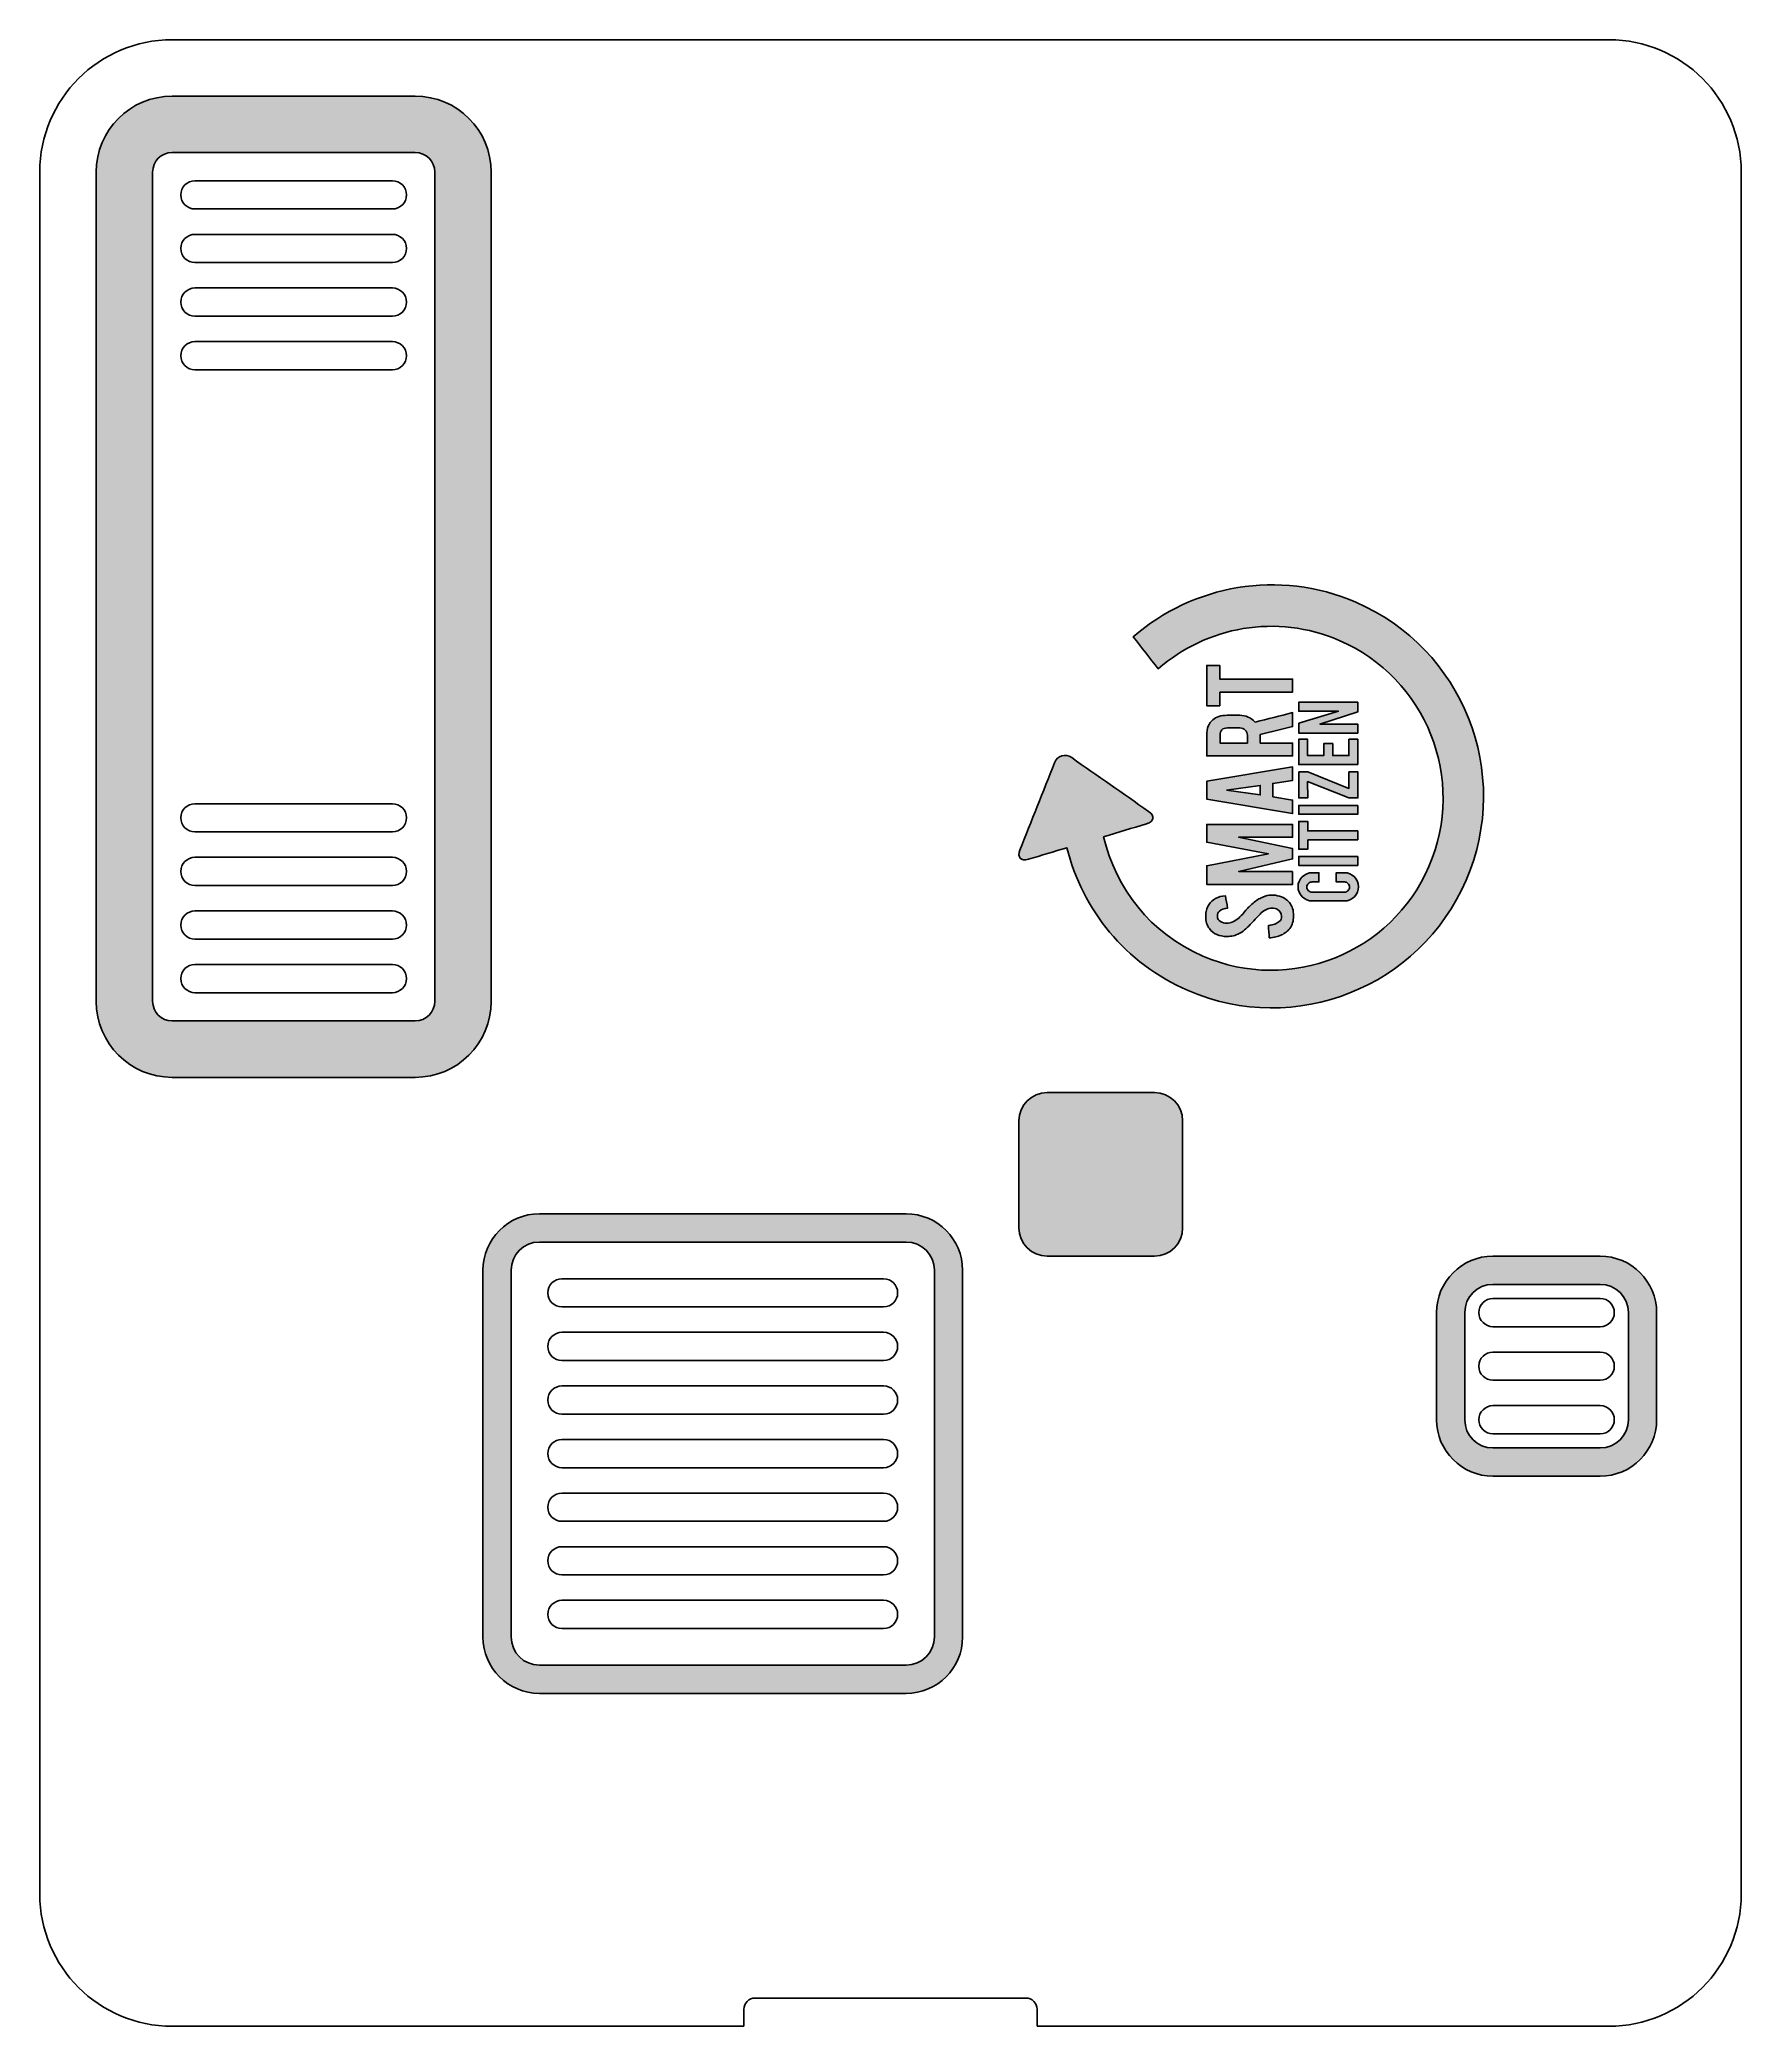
# Model space of a CAD drawing. Header units: millimetres. Extents: x 72.8 to 133.1, y -68.5 to 2.
import ezdxf

# ---------------------------------------------------------------- set-up
doc = ezdxf.new("R2010")
doc.units = ezdxf.units.MM
doc.header["$MEASUREMENT"] = 0
doc.layers.add('LASER CUT ACRILIC 3mm$CUT', color=1, linetype='Continuous', true_color=0xff0000)
doc.layers.add('LASER CUT ACRILIC 3mm$ENGRAVE IMAGE', color=5, linetype='Continuous', true_color=0x0000ff)

msp = doc.modelspace()

# ---------------------------------------------------------------- hatches: boundary and pattern name
at = {"layer": 'LASER CUT ACRILIC 3mm$ENGRAVE IMAGE'}
h = msp.add_hatch(color=256, dxfattribs=at)
h.paths.add_polyline_path([(88.783, -2.733), (88.783, -32.13), (88.782, -32.199), (88.78, -32.268), (88.775, -32.337), (88.769, -32.405), (88.761, -32.473), (88.752, -32.54), (88.741, -32.607), (88.728, -32.673), (88.714, -32.738), (88.698, -32.803), (88.681, -32.867), (88.662, -32.931), (88.642, -32.994), (88.62, -33.056), (88.596, -33.117), (88.571, -33.178), (88.545, -33.238), (88.517, -33.297), (88.488, -33.356), (88.458, -33.413), (88.426, -33.47), (88.393, -33.526), (88.359, -33.581), (88.323, -33.635), (88.286, -33.689), (88.248, -33.741), (88.209, -33.792), (88.168, -33.843), (88.126, -33.892), (88.083, -33.941), (88.039, -33.988), (87.994, -34.034), (87.948, -34.079), (87.901, -34.123), (87.852, -34.166), (87.803, -34.208), (87.753, -34.248), (87.701, -34.288), (87.649, -34.326), (87.596, -34.363), (87.542, -34.399), (87.486, -34.433), (87.431, -34.466), (87.374, -34.498), (87.316, -34.528), (87.258, -34.557), (87.198, -34.585), (87.138, -34.611), (87.078, -34.636), (87.016, -34.659), (86.954, -34.681), (86.891, -34.702), (86.827, -34.721), (86.763, -34.738), (86.698, -34.754), (86.633, -34.768), (86.567, -34.781), (86.5, -34.792), (86.433, -34.801), (86.365, -34.809), (86.297, -34.815), (86.229, -34.819), (86.16, -34.822), (86.09, -34.823), (77.475, -34.823), (77.405, -34.822), (77.336, -34.819), (77.267, -34.815), (77.199, -34.809), (77.132, -34.801), (77.064, -34.792), (76.998, -34.781), (76.932, -34.768), (76.866, -34.754), (76.802, -34.738), (76.737, -34.721), (76.674, -34.702), (76.611, -34.681), (76.549, -34.659), (76.487, -34.636), (76.426, -34.611), (76.366, -34.585), (76.307, -34.557), (76.249, -34.528), (76.191, -34.498), (76.134, -34.466), (76.078, -34.433), (76.023, -34.399), (75.969, -34.363), (75.916, -34.326), (75.863, -34.288), (75.812, -34.248), (75.762, -34.208), (75.712, -34.166), (75.664, -34.123), (75.617, -34.079), (75.57, -34.034), (75.525, -33.988), (75.481, -33.941), (75.438, -33.892), (75.397, -33.843), (75.356, -33.792), (75.317, -33.741), (75.278, -33.689), (75.242, -33.635), (75.206, -33.581), (75.171, -33.526), (75.138, -33.47), (75.107, -33.413), (75.076, -33.356), (75.047, -33.297), (75.019, -33.238), (74.993, -33.178), (74.968, -33.117), (74.945, -33.056), (74.923, -32.994), (74.903, -32.931), (74.884, -32.867), (74.866, -32.803), (74.851, -32.738), (74.836, -32.673), (74.824, -32.607), (74.813, -32.54), (74.803, -32.473), (74.795, -32.405), (74.789, -32.337), (74.785, -32.268), (74.782, -32.199), (74.782, -32.13), (74.782, -2.733), (74.782, -2.663), (74.785, -2.594), (74.789, -2.526), (74.795, -2.458), (74.803, -2.39), (74.813, -2.323), (74.824, -2.256), (74.836, -2.19), (74.851, -2.125), (74.866, -2.06), (74.884, -1.996), (74.903, -1.932), (74.923, -1.869), (74.945, -1.807), (74.968, -1.745), (74.993, -1.685), (75.019, -1.625), (75.047, -1.565), (75.076, -1.507), (75.107, -1.449), (75.138, -1.392), (75.171, -1.336), (75.206, -1.281), (75.242, -1.227), (75.278, -1.174), (75.317, -1.122), (75.356, -1.07), (75.397, -1.02), (75.438, -0.97), (75.481, -0.922), (75.525, -0.875), (75.57, -0.829), (75.617, -0.783), (75.664, -0.739), (75.712, -0.697), (75.762, -0.655), (75.812, -0.614), (75.863, -0.575), (75.916, -0.537), (75.969, -0.5), (76.023, -0.464), (76.078, -0.43), (76.134, -0.397), (76.191, -0.365), (76.249, -0.334), (76.307, -0.305), (76.366, -0.278), (76.426, -0.251), (76.487, -0.227), (76.549, -0.203), (76.611, -0.181), (76.674, -0.161), (76.737, -0.142), (76.802, -0.125), (76.866, -0.109), (76.932, -0.095), (76.998, -0.082), (77.064, -0.071), (77.132, -0.061), (77.199, -0.054), (77.267, -0.048), (77.336, -0.043), (77.405, -0.041), (77.475, -0.04), (86.09, -0.04), (86.16, -0.041), (86.229, -0.043), (86.297, -0.048), (86.365, -0.054), (86.433, -0.061), (86.5, -0.071), (86.567, -0.082), (86.633, -0.095), (86.698, -0.109), (86.763, -0.125), (86.827, -0.142), (86.891, -0.161), (86.954, -0.181), (87.016, -0.203), (87.078, -0.227), (87.138, -0.251), (87.198, -0.278), (87.258, -0.305), (87.316, -0.334), (87.374, -0.365), (87.431, -0.397), (87.486, -0.43), (87.542, -0.464), (87.596, -0.5), (87.649, -0.537), (87.701, -0.575), (87.753, -0.614), (87.803, -0.655), (87.852, -0.697), (87.901, -0.739), (87.948, -0.783), (87.994, -0.829), (88.039, -0.875), (88.083, -0.922), (88.126, -0.97), (88.168, -1.02), (88.209, -1.07), (88.248, -1.122), (88.286, -1.174), (88.323, -1.227), (88.359, -1.281), (88.393, -1.336), (88.426, -1.392), (88.458, -1.449), (88.488, -1.507), (88.517, -1.565), (88.545, -1.625), (88.571, -1.685), (88.596, -1.745), (88.62, -1.807), (88.642, -1.869), (88.662, -1.932), (88.681, -1.996), (88.698, -2.06), (88.714, -2.125), (88.728, -2.19), (88.741, -2.256), (88.752, -2.323), (88.761, -2.39), (88.769, -2.458), (88.775, -2.526), (88.78, -2.594), (88.782, -2.663)], flags=0)
h.paths.add_polyline_path([(86.783, -2.733), (86.783, -2.715), (86.782, -2.697), (86.781, -2.68), (86.779, -2.662), (86.777, -2.645), (86.775, -2.627), (86.772, -2.61), (86.769, -2.593), (86.765, -2.576), (86.761, -2.56), (86.757, -2.543), (86.752, -2.527), (86.747, -2.511), (86.741, -2.495), (86.735, -2.479), (86.729, -2.463), (86.722, -2.448), (86.715, -2.432), (86.707, -2.417), (86.699, -2.403), (86.691, -2.388), (86.683, -2.374), (86.674, -2.359), (86.665, -2.345), (86.655, -2.332), (86.645, -2.318), (86.635, -2.305), (86.625, -2.292), (86.614, -2.279), (86.603, -2.267), (86.592, -2.255), (86.58, -2.243), (86.568, -2.231), (86.556, -2.22), (86.544, -2.209), (86.531, -2.198), (86.518, -2.188), (86.505, -2.178), (86.491, -2.168), (86.478, -2.158), (86.464, -2.149), (86.449, -2.14), (86.435, -2.132), (86.42, -2.123), (86.406, -2.116), (86.39, -2.108), (86.375, -2.101), (86.36, -2.094), (86.344, -2.088), (86.328, -2.082), (86.312, -2.076), (86.296, -2.071), (86.28, -2.066), (86.263, -2.062), (86.247, -2.058), (86.23, -2.054), (86.213, -2.051), (86.196, -2.048), (86.178, -2.045), (86.161, -2.043), (86.143, -2.042), (86.126, -2.041), (86.108, -2.04), (86.09, -2.04), (77.475, -2.04), (77.457, -2.04), (77.439, -2.041), (77.421, -2.042), (77.404, -2.043), (77.386, -2.045), (77.369, -2.048), (77.352, -2.051), (77.335, -2.054), (77.318, -2.058), (77.301, -2.062), (77.285, -2.066), (77.268, -2.071), (77.252, -2.076), (77.236, -2.082), (77.22, -2.088), (77.205, -2.094), (77.189, -2.101), (77.174, -2.108), (77.159, -2.116), (77.144, -2.123), (77.13, -2.132), (77.115, -2.14), (77.101, -2.149), (77.087, -2.158), (77.073, -2.168), (77.06, -2.178), (77.047, -2.188), (77.034, -2.198), (77.021, -2.209), (77.009, -2.22), (76.996, -2.231), (76.985, -2.243), (76.973, -2.255), (76.962, -2.267), (76.951, -2.279), (76.94, -2.292), (76.929, -2.305), (76.919, -2.318), (76.909, -2.332), (76.9, -2.345), (76.891, -2.359), (76.882, -2.374), (76.873, -2.388), (76.865, -2.403), (76.857, -2.417), (76.85, -2.432), (76.843, -2.448), (76.836, -2.463), (76.83, -2.479), (76.824, -2.495), (76.818, -2.511), (76.813, -2.527), (76.808, -2.543), (76.803, -2.56), (76.799, -2.576), (76.796, -2.593), (76.792, -2.61), (76.79, -2.627), (76.787, -2.645), (76.785, -2.662), (76.784, -2.68), (76.782, -2.697), (76.782, -2.715), (76.782, -2.733), (76.782, -32.13), (76.782, -32.148), (76.782, -32.165), (76.784, -32.183), (76.785, -32.201), (76.787, -32.218), (76.79, -32.235), (76.792, -32.253), (76.796, -32.269), (76.799, -32.286), (76.803, -32.303), (76.808, -32.32), (76.813, -32.336), (76.818, -32.352), (76.824, -32.368), (76.83, -32.384), (76.836, -32.4), (76.843, -32.415), (76.85, -32.43), (76.857, -32.445), (76.865, -32.46), (76.873, -32.475), (76.882, -32.489), (76.891, -32.503), (76.9, -32.517), (76.909, -32.531), (76.919, -32.544), (76.929, -32.558), (76.94, -32.571), (76.951, -32.583), (76.962, -32.596), (76.973, -32.608), (76.985, -32.62), (76.996, -32.631), (77.009, -32.643), (77.021, -32.654), (77.034, -32.665), (77.047, -32.675), (77.06, -32.685), (77.073, -32.695), (77.087, -32.704), (77.101, -32.714), (77.115, -32.722), (77.13, -32.731), (77.144, -32.739), (77.159, -32.747), (77.174, -32.754), (77.189, -32.762), (77.205, -32.768), (77.22, -32.775), (77.236, -32.781), (77.252, -32.786), (77.268, -32.792), (77.285, -32.797), (77.301, -32.801), (77.318, -32.805), (77.335, -32.809), (77.352, -32.812), (77.369, -32.815), (77.386, -32.817), (77.404, -32.819), (77.421, -32.821), (77.439, -32.822), (77.457, -32.823), (77.475, -32.823), (86.09, -32.823), (86.108, -32.823), (86.126, -32.822), (86.143, -32.821), (86.161, -32.819), (86.178, -32.817), (86.196, -32.815), (86.213, -32.812), (86.23, -32.809), (86.247, -32.805), (86.263, -32.801), (86.28, -32.797), (86.296, -32.792), (86.312, -32.786), (86.328, -32.781), (86.344, -32.775), (86.36, -32.768), (86.375, -32.762), (86.39, -32.754), (86.406, -32.747), (86.42, -32.739), (86.435, -32.731), (86.449, -32.722), (86.464, -32.714), (86.478, -32.704), (86.491, -32.695), (86.505, -32.685), (86.518, -32.675), (86.531, -32.665), (86.544, -32.654), (86.556, -32.643), (86.568, -32.631), (86.58, -32.62), (86.592, -32.608), (86.603, -32.596), (86.614, -32.583), (86.625, -32.571), (86.635, -32.558), (86.645, -32.544), (86.655, -32.531), (86.665, -32.517), (86.674, -32.503), (86.683, -32.489), (86.691, -32.475), (86.699, -32.46), (86.707, -32.445), (86.715, -32.43), (86.722, -32.415), (86.729, -32.4), (86.735, -32.384), (86.741, -32.368), (86.747, -32.352), (86.752, -32.336), (86.757, -32.32), (86.761, -32.303), (86.765, -32.286), (86.769, -32.269), (86.772, -32.253), (86.775, -32.235), (86.777, -32.218), (86.779, -32.201), (86.781, -32.183), (86.782, -32.165), (86.783, -32.148), (86.783, -32.13)], flags=0)
for points in [[(114.008, -30.527), (114.153, -30.587), (114.299, -30.644), (114.446, -30.696), (114.593, -30.745), (114.74, -30.79), (114.888, -30.83), (115.036, -30.867), (115.185, -30.9), (115.334, -30.929), (115.483, -30.954), (115.632, -30.976), (115.781, -30.993), (115.93, -31.007), (116.079, -31.018), (116.228, -31.024), (116.376, -31.027), (116.525, -31.026), (116.673, -31.022), (116.82, -31.014), (116.967, -31.003), (117.114, -30.988), (117.26, -30.969), (117.405, -30.947), (117.55, -30.921), (117.694, -30.892), (117.837, -30.86), (117.979, -30.824), (118.12, -30.785), (118.26, -30.743), (118.399, -30.697), (118.537, -30.648), (118.673, -30.595), (118.808, -30.54), (118.942, -30.481), (119.075, -30.419), (119.206, -30.354), (119.335, -30.285), (119.463, -30.214), (119.59, -30.14), (119.714, -30.062), (119.837, -29.981), (119.958, -29.898), (120.077, -29.811), (120.194, -29.721), (120.309, -29.629), (120.421, -29.534), (120.532, -29.435), (120.64, -29.334), (120.747, -29.23), (120.85, -29.123), (120.952, -29.013), (121.051, -28.901), (121.147, -28.786), (121.241, -28.668), (121.332, -28.547), (121.42, -28.424), (121.505, -28.298), (121.588, -28.17), (121.668, -28.039), (121.745, -27.905), (121.818, -27.769), (121.889, -27.63), (121.956, -27.489), (122.02, -27.346), (122.081, -27.2), (122.137, -27.054), (122.19, -26.908), (122.239, -26.761), (122.283, -26.613), (122.324, -26.465), (122.361, -26.317), (122.394, -26.169), (122.423, -26.02), (122.448, -25.871), (122.469, -25.722), (122.487, -25.573), (122.501, -25.424), (122.511, -25.275), (122.518, -25.126), (122.521, -24.977), (122.52, -24.829), (122.516, -24.681), (122.508, -24.533), (122.496, -24.386), (122.481, -24.24), (122.463, -24.094), (122.441, -23.948), (122.415, -23.804), (122.386, -23.66), (122.354, -23.517), (122.318, -23.375), (122.279, -23.234), (122.236, -23.094), (122.191, -22.955), (122.141, -22.817), (122.089, -22.68), (122.034, -22.545), (121.975, -22.411), (121.913, -22.279), (121.848, -22.148), (121.779, -22.018), (121.708, -21.89), (121.633, -21.764), (121.556, -21.639), (121.475, -21.517), (121.391, -21.396), (121.305, -21.277), (121.215, -21.16), (121.123, -21.045), (121.027, -20.932), (120.929, -20.821), (120.828, -20.713), (120.724, -20.607), (120.617, -20.503), (120.507, -20.402), (120.395, -20.303), (120.28, -20.207), (120.162, -20.113), (120.041, -20.022), (119.918, -19.933), (119.792, -19.848), (119.664, -19.765), (119.533, -19.686), (119.399, -19.609), (119.263, -19.535), (119.124, -19.465), (118.983, -19.397), (118.839, -19.333), (118.735, -19.289), (118.63, -19.247), (118.525, -19.207), (118.419, -19.17), (118.313, -19.134), (118.207, -19.1), (118.101, -19.069), (117.995, -19.039), (117.888, -19.012), (117.781, -18.986), (117.674, -18.963), (117.567, -18.941), (117.46, -18.922), (117.353, -18.904), (117.246, -18.889), (117.139, -18.875), (117.031, -18.864), (116.924, -18.854), (116.817, -18.846), (116.71, -18.84), (116.603, -18.836), (116.496, -18.834), (116.389, -18.834), (116.283, -18.836), (116.177, -18.839), (116.07, -18.845), (115.964, -18.852), (115.859, -18.861), (115.648, -18.885), (115.439, -18.916), (115.231, -18.955), (115.026, -19), (114.821, -19.052), (114.619, -19.112), (114.42, -19.178), (114.222, -19.251), (114.027, -19.331), (113.836, -19.417), (113.647, -19.51), (113.461, -19.61), (113.278, -19.716), (113.099, -19.828), (112.924, -19.946), (112.753, -20.071), (112.586, -20.202), (112.423, -20.339), (111.538, -19.207), (111.738, -19.039), (111.944, -18.879), (112.154, -18.726), (112.37, -18.58), (112.59, -18.443), (112.814, -18.313), (113.042, -18.191), (113.275, -18.077), (113.511, -17.971), (113.75, -17.873), (113.993, -17.783), (114.239, -17.702), (114.487, -17.63), (114.738, -17.565), (114.991, -17.51), (115.246, -17.463), (115.503, -17.425), (115.762, -17.396), (115.892, -17.385), (116.022, -17.376), (116.152, -17.369), (116.283, -17.365), (116.414, -17.363), (116.545, -17.363), (116.677, -17.365), (116.808, -17.37), (116.94, -17.378), (117.071, -17.387), (117.203, -17.399), (117.335, -17.414), (117.467, -17.43), (117.598, -17.449), (117.73, -17.471), (117.862, -17.495), (117.993, -17.521), (118.125, -17.55), (118.256, -17.582), (118.387, -17.615), (118.518, -17.652), (118.648, -17.691), (118.778, -17.732), (118.908, -17.776), (119.038, -17.822), (119.167, -17.871), (119.296, -17.922), (119.424, -17.977), (119.601, -18.055), (119.775, -18.138), (119.945, -18.225), (120.113, -18.316), (120.277, -18.41), (120.439, -18.508), (120.597, -18.61), (120.751, -18.715), (120.903, -18.824), (121.051, -18.936), (121.196, -19.051), (121.338, -19.17), (121.476, -19.291), (121.611, -19.416), (121.742, -19.544), (121.87, -19.674), (121.995, -19.808), (122.116, -19.944), (122.233, -20.083), (122.347, -20.224), (122.457, -20.368), (122.564, -20.514), (122.667, -20.663), (122.766, -20.814), (122.861, -20.967), (122.953, -21.122), (123.041, -21.28), (123.125, -21.439), (123.205, -21.6), (123.281, -21.763), (123.354, -21.928), (123.422, -22.094), (123.486, -22.262), (123.547, -22.432), (123.603, -22.603), (123.655, -22.775), (123.704, -22.949), (123.748, -23.123), (123.787, -23.299), (123.823, -23.476), (123.855, -23.654), (123.882, -23.833), (123.905, -24.013), (123.923, -24.193), (123.937, -24.374), (123.947, -24.555), (123.952, -24.737), (123.953, -24.92), (123.95, -25.103), (123.942, -25.286), (123.929, -25.469), (123.912, -25.652), (123.89, -25.836), (123.864, -26.019), (123.833, -26.202), (123.797, -26.385), (123.756, -26.568), (123.711, -26.75), (123.661, -26.932), (123.606, -27.114), (123.546, -27.295), (123.482, -27.475), (123.412, -27.654), (123.338, -27.833), (123.259, -28.01), (123.176, -28.183), (123.089, -28.354), (122.999, -28.522), (122.904, -28.686), (122.806, -28.847), (122.704, -29.005), (122.599, -29.16), (122.491, -29.312), (122.379, -29.46), (122.263, -29.605), (122.145, -29.747), (122.023, -29.885), (121.898, -30.02), (121.771, -30.151), (121.64, -30.279), (121.507, -30.404), (121.371, -30.525), (121.232, -30.642), (121.091, -30.756), (120.947, -30.866), (120.8, -30.973), (120.652, -31.076), (120.501, -31.175), (120.347, -31.27), (120.192, -31.362), (120.035, -31.45), (119.875, -31.534), (119.714, -31.614), (119.551, -31.69), (119.386, -31.763), (119.22, -31.831), (119.052, -31.895), (118.882, -31.956), (118.712, -32.012), (118.539, -32.064), (118.366, -32.113), (118.191, -32.157), (118.015, -32.196), (117.838, -32.232), (117.66, -32.263), (117.481, -32.291), (117.302, -32.313), (117.122, -32.332), (116.941, -32.346), (116.759, -32.356), (116.577, -32.361), (116.395, -32.362), (116.212, -32.359), (116.029, -32.351), (115.846, -32.338), (115.662, -32.321), (115.479, -32.299), (115.295, -32.273), (115.112, -32.242), (114.929, -32.206), (114.746, -32.165), (114.564, -32.12), (114.382, -32.07), (114.201, -32.015), (114.02, -31.956), (113.84, -31.891), (113.66, -31.822), (113.481, -31.747), (113.275, -31.654), (113.072, -31.556), (112.873, -31.452), (112.679, -31.343), (112.489, -31.229), (112.304, -31.11), (112.123, -30.986), (111.946, -30.857), (111.775, -30.724), (111.607, -30.587), (111.444, -30.445), (111.286, -30.298), (111.133, -30.148), (110.985, -29.994), (110.841, -29.836), (110.702, -29.674), (110.568, -29.509), (110.439, -29.34), (110.316, -29.168), (110.197, -28.993), (110.083, -28.814), (109.975, -28.633), (109.871, -28.449), (109.773, -28.262), (109.681, -28.072), (109.593, -27.88), (109.511, -27.686), (109.435, -27.489), (109.364, -27.291), (109.298, -27.09), (109.238, -26.888), (109.184, -26.684), (107.824, -27.092), (107.812, -27.096), (107.8, -27.099), (107.787, -27.102), (107.776, -27.104), (107.764, -27.107), (107.752, -27.109), (107.741, -27.11), (107.73, -27.112), (107.719, -27.113), (107.708, -27.113), (107.698, -27.114), (107.688, -27.114), (107.678, -27.114), (107.668, -27.113), (107.659, -27.113), (107.649, -27.111), (107.645, -27.111), (107.64, -27.11), (107.636, -27.109), (107.631, -27.108), (107.627, -27.107), (107.623, -27.106), (107.619, -27.105), (107.614, -27.104), (107.61, -27.103), (107.606, -27.102), (107.602, -27.1), (107.598, -27.099), (107.595, -27.097), (107.591, -27.096), (107.587, -27.094), (107.584, -27.092), (107.58, -27.091), (107.576, -27.089), (107.573, -27.087), (107.57, -27.085), (107.566, -27.083), (107.563, -27.081), (107.56, -27.079), (107.557, -27.076), (107.554, -27.074), (107.551, -27.072), (107.548, -27.069), (107.545, -27.067), (107.542, -27.064), (107.539, -27.062), (107.537, -27.059), (107.534, -27.056), (107.532, -27.053), (107.529, -27.05), (107.527, -27.047), (107.524, -27.044), (107.522, -27.041), (107.52, -27.038), (107.518, -27.035), (107.516, -27.032), (107.514, -27.029), (107.512, -27.025), (107.51, -27.022), (107.508, -27.018), (107.507, -27.015), (107.505, -27.011), (107.504, -27.007), (107.502, -27.004), (107.501, -27), (107.499, -26.996), (107.498, -26.992), (107.497, -26.988), (107.496, -26.984), (107.495, -26.98), (107.494, -26.976), (107.493, -26.972), (107.492, -26.968), (107.492, -26.963), (107.491, -26.959), (107.49, -26.955), (107.49, -26.95), (107.489, -26.946), (107.489, -26.941), (107.489, -26.937), (107.489, -26.927), (107.489, -26.918), (107.489, -26.908), (107.49, -26.898), (107.491, -26.888), (107.492, -26.878), (107.494, -26.867), (107.496, -26.856), (107.498, -26.845), (107.5, -26.834), (107.503, -26.823), (107.507, -26.811), (107.51, -26.8), (107.514, -26.788), (107.519, -26.776), (107.523, -26.764), (108.75, -23.672), (108.755, -23.66), (108.76, -23.648), (108.766, -23.636), (108.771, -23.625), (108.777, -23.614), (108.784, -23.603), (108.79, -23.593), (108.796, -23.582), (108.803, -23.573), (108.81, -23.563), (108.817, -23.553), (108.825, -23.544), (108.832, -23.535), (108.84, -23.527), (108.848, -23.519), (108.856, -23.511), (108.865, -23.503), (108.873, -23.495), (108.882, -23.488), (108.89, -23.481), (108.899, -23.475), (108.908, -23.469), (108.918, -23.463), (108.927, -23.457), (108.936, -23.452), (108.946, -23.447), (108.956, -23.442), (108.966, -23.437), (108.976, -23.433), (108.986, -23.429), (108.996, -23.426), (109.006, -23.423), (109.017, -23.42), (109.027, -23.417), (109.037, -23.415), (109.048, -23.413), (109.059, -23.411), (109.07, -23.41), (109.08, -23.409), (109.091, -23.408), (109.102, -23.407), (109.113, -23.407), (109.124, -23.408), (109.135, -23.408), (109.146, -23.409), (109.157, -23.41), (109.169, -23.412), (109.18, -23.414), (109.191, -23.416), (109.202, -23.418), (109.213, -23.421), (109.225, -23.424), (109.236, -23.428), (109.247, -23.432), (109.258, -23.436), (109.269, -23.441), (109.28, -23.446), (109.291, -23.451), (109.303, -23.456), (109.314, -23.462), (109.325, -23.469), (109.336, -23.475), (109.346, -23.482), (109.357, -23.49), (112.083, -25.396), (112.094, -25.403), (112.104, -25.411), (112.114, -25.418), (112.123, -25.426), (112.132, -25.434), (112.141, -25.442), (112.149, -25.45), (112.157, -25.457), (112.165, -25.465), (112.172, -25.473), (112.179, -25.481), (112.185, -25.489), (112.191, -25.497), (112.197, -25.505), (112.202, -25.513), (112.207, -25.521), (112.209, -25.525), (112.212, -25.529), (112.214, -25.533), (112.216, -25.537), (112.218, -25.541), (112.22, -25.545), (112.221, -25.549), (112.223, -25.553), (112.225, -25.557), (112.226, -25.561), (112.228, -25.565), (112.229, -25.568), (112.23, -25.572), (112.231, -25.576), (112.232, -25.58), (112.233, -25.584), (112.234, -25.588), (112.235, -25.592), (112.235, -25.596), (112.236, -25.6), (112.236, -25.604), (112.237, -25.608), (112.237, -25.611), (112.237, -25.615), (112.237, -25.619), (112.237, -25.623), (112.237, -25.627), (112.237, -25.631), (112.237, -25.634), (112.236, -25.638), (112.236, -25.642), (112.235, -25.646), (112.235, -25.649), (112.234, -25.653), (112.233, -25.657), (112.232, -25.66), (112.231, -25.664), (112.23, -25.668), (112.229, -25.671), (112.227, -25.675), (112.226, -25.679), (112.225, -25.682), (112.223, -25.686), (112.221, -25.689), (112.22, -25.693), (112.218, -25.696), (112.216, -25.7), (112.214, -25.703), (112.212, -25.707), (112.21, -25.71), (112.207, -25.713), (112.205, -25.717), (112.203, -25.72), (112.2, -25.723), (112.197, -25.727), (112.195, -25.73), (112.192, -25.733), (112.189, -25.736), (112.186, -25.74), (112.183, -25.743), (112.18, -25.746), (112.176, -25.749), (112.173, -25.752), (112.17, -25.755), (112.162, -25.761), (112.155, -25.767), (112.147, -25.773), (112.139, -25.778), (112.13, -25.784), (112.121, -25.789), (112.112, -25.795), (112.102, -25.8), (112.092, -25.805), (112.082, -25.81), (112.071, -25.814), (112.06, -25.819), (112.049, -25.823), (112.037, -25.827), (112.025, -25.831), (110.489, -26.292), (110.53, -26.463), (110.577, -26.632), (110.628, -26.8), (110.684, -26.966), (110.745, -27.13), (110.811, -27.293), (110.881, -27.453), (110.955, -27.612), (111.034, -27.768), (111.118, -27.923), (111.206, -28.074), (111.298, -28.224), (111.395, -28.371), (111.496, -28.515), (111.601, -28.656), (111.711, -28.795), (111.825, -28.93), (111.943, -29.062), (112.065, -29.191), (112.191, -29.317), (112.321, -29.439), (112.455, -29.558), (112.594, -29.673), (112.736, -29.785), (112.882, -29.892), (113.031, -29.996), (113.185, -30.095), (113.342, -30.19), (113.503, -30.281), (113.668, -30.368), (113.836, -30.45)], [(114.607, -21.164), (114.607, -21.652), (114.146, -21.652), (114.146, -20.221), (114.607, -20.221), (114.607, -20.706), (117.184, -20.706), (117.184, -21.164)], [(117.402, -22.264), (118.811, -21.844), (117.402, -21.844), (117.402, -21.529), (119.498, -21.529), (119.498, -21.868), (118.156, -22.302), (119.498, -22.302), (119.498, -22.619), (117.402, -22.619)], [(119.498, -23.735), (117.402, -23.735), (117.402, -22.836), (117.72, -22.836), (117.72, -23.419), (118.291, -23.419), (118.291, -22.993), (118.609, -22.993), (118.609, -23.419), (119.181, -23.419), (119.181, -22.836), (119.498, -22.836)], [(117.404, -23.998), (117.721, -23.998), (119.184, -24.579), (119.184, -23.998), (119.499, -23.998), (119.499, -24.92), (119.182, -24.92), (117.72, -24.337), (117.721, -24.92), (117.404, -24.92)], [(119.498, -25.183), (119.498, -25.499), (117.404, -25.499), (117.404, -25.183)], [(117.184, -27.523), (117.184, -27.982), (114.143, -27.982), (114.143, -27.324), (116.327, -26.897), (114.143, -26.487), (114.143, -25.855), (117.184, -25.855), (117.184, -26.313), (115.273, -26.313), (117.184, -26.711), (117.184, -27.08), (115.278, -27.523)], [(117.721, -26.403), (117.721, -26.739), (117.404, -26.739), (117.404, -25.753), (117.721, -25.753), (117.721, -26.087), (119.498, -26.087), (119.498, -26.403)], [(119.498, -26.993), (119.498, -27.309), (117.404, -27.309), (117.404, -26.993)], [(119.525, -28.068), (119.525, -28.081), (119.525, -28.094), (119.524, -28.107), (119.523, -28.12), (119.522, -28.132), (119.52, -28.144), (119.518, -28.157), (119.516, -28.169), (119.514, -28.181), (119.511, -28.193), (119.508, -28.205), (119.505, -28.216), (119.501, -28.228), (119.497, -28.239), (119.493, -28.25), (119.489, -28.262), (119.484, -28.273), (119.479, -28.284), (119.474, -28.294), (119.468, -28.305), (119.462, -28.316), (119.456, -28.326), (119.45, -28.336), (119.443, -28.346), (119.436, -28.357), (119.429, -28.366), (119.421, -28.376), (119.413, -28.386), (119.405, -28.396), (119.397, -28.405), (119.388, -28.414), (119.379, -28.424), (119.37, -28.433), (119.36, -28.441), (119.351, -28.45), (119.341, -28.458), (119.332, -28.466), (119.322, -28.473), (119.312, -28.48), (119.302, -28.487), (119.292, -28.494), (119.282, -28.501), (119.271, -28.507), (119.261, -28.513), (119.25, -28.518), (119.239, -28.523), (119.228, -28.528), (119.217, -28.533), (119.206, -28.538), (119.195, -28.542), (119.184, -28.546), (119.172, -28.549), (119.161, -28.552), (119.149, -28.555), (119.137, -28.558), (119.125, -28.561), (119.113, -28.563), (119.101, -28.565), (119.089, -28.566), (119.076, -28.567), (119.064, -28.568), (119.051, -28.569), (119.038, -28.57), (119.025, -28.57), (117.882, -28.57), (117.869, -28.57), (117.856, -28.569), (117.843, -28.568), (117.831, -28.567), (117.818, -28.566), (117.806, -28.565), (117.793, -28.563), (117.781, -28.561), (117.769, -28.558), (117.757, -28.555), (117.746, -28.552), (117.734, -28.549), (117.722, -28.545), (117.711, -28.542), (117.7, -28.537), (117.689, -28.533), (117.677, -28.528), (117.667, -28.523), (117.656, -28.518), (117.645, -28.512), (117.635, -28.506), (117.624, -28.5), (117.614, -28.494), (117.604, -28.487), (117.594, -28.48), (117.584, -28.473), (117.574, -28.465), (117.564, -28.457), (117.555, -28.449), (117.545, -28.441), (117.536, -28.432), (117.527, -28.423), (117.518, -28.413), (117.509, -28.404), (117.5, -28.395), (117.492, -28.385), (117.484, -28.375), (117.477, -28.365), (117.47, -28.355), (117.463, -28.345), (117.456, -28.335), (117.449, -28.325), (117.443, -28.314), (117.437, -28.304), (117.432, -28.293), (117.427, -28.282), (117.422, -28.272), (117.417, -28.261), (117.412, -28.249), (117.408, -28.238), (117.405, -28.227), (117.401, -28.215), (117.398, -28.204), (117.395, -28.192), (117.392, -28.18), (117.39, -28.168), (117.387, -28.156), (117.386, -28.144), (117.384, -28.132), (117.383, -28.119), (117.382, -28.107), (117.381, -28.094), (117.381, -28.081), (117.38, -28.068), (117.381, -28.055), (117.381, -28.042), (117.382, -28.03), (117.383, -28.017), (117.384, -28.004), (117.386, -27.992), (117.387, -27.98), (117.39, -27.968), (117.392, -27.956), (117.395, -27.944), (117.398, -27.932), (117.401, -27.92), (117.405, -27.909), (117.409, -27.898), (117.413, -27.886), (117.417, -27.875), (117.422, -27.864), (117.427, -27.853), (117.432, -27.842), (117.438, -27.832), (117.444, -27.821), (117.45, -27.811), (117.456, -27.801), (117.463, -27.791), (117.47, -27.781), (117.477, -27.771), (117.485, -27.761), (117.493, -27.751), (117.501, -27.742), (117.51, -27.732), (117.518, -27.723), (117.527, -27.714), (117.537, -27.705), (117.546, -27.696), (117.556, -27.688), (117.565, -27.68), (117.575, -27.672), (117.585, -27.664), (117.595, -27.657), (117.605, -27.65), (117.615, -27.644), (117.625, -27.637), (117.636, -27.631), (117.646, -27.625), (117.657, -27.62), (117.668, -27.614), (117.679, -27.609), (117.69, -27.605), (117.701, -27.6), (117.712, -27.596), (117.723, -27.592), (117.735, -27.589), (117.746, -27.586), (117.758, -27.583), (117.77, -27.58), (117.782, -27.578), (117.794, -27.575), (117.806, -27.574), (117.819, -27.572), (117.831, -27.571), (117.844, -27.57), (117.856, -27.569), (117.869, -27.569), (117.882, -27.568), (118.121, -27.568), (118.121, -27.896), (117.875, -27.896), (117.871, -27.896), (117.866, -27.896), (117.861, -27.896), (117.857, -27.897), (117.852, -27.897), (117.848, -27.898), (117.843, -27.899), (117.839, -27.899), (117.835, -27.9), (117.83, -27.901), (117.826, -27.902), (117.822, -27.904), (117.818, -27.905), (117.813, -27.906), (117.809, -27.908), (117.805, -27.909), (117.801, -27.911), (117.797, -27.913), (117.793, -27.915), (117.79, -27.917), (117.786, -27.919), (117.782, -27.921), (117.778, -27.924), (117.775, -27.926), (117.771, -27.929), (117.767, -27.931), (117.764, -27.934), (117.76, -27.937), (117.757, -27.94), (117.753, -27.943), (117.75, -27.946), (117.746, -27.949), (117.743, -27.953), (117.74, -27.956), (117.737, -27.96), (117.734, -27.963), (117.731, -27.967), (117.728, -27.97), (117.726, -27.974), (117.723, -27.978), (117.721, -27.981), (117.718, -27.985), (117.716, -27.989), (117.714, -27.993), (117.712, -27.997), (117.71, -28.001), (117.708, -28.004), (117.706, -28.008), (117.705, -28.013), (117.703, -28.017), (117.702, -28.021), (117.701, -28.025), (117.699, -28.029), (117.698, -28.033), (117.697, -28.038), (117.696, -28.042), (117.696, -28.046), (117.695, -28.051), (117.694, -28.055), (117.694, -28.06), (117.694, -28.064), (117.693, -28.069), (117.693, -28.074), (117.693, -28.078), (117.693, -28.083), (117.693, -28.088), (117.694, -28.092), (117.694, -28.097), (117.694, -28.101), (117.695, -28.106), (117.696, -28.11), (117.696, -28.114), (117.697, -28.119), (117.698, -28.123), (117.699, -28.127), (117.701, -28.131), (117.702, -28.136), (117.703, -28.14), (117.705, -28.144), (117.706, -28.148), (117.708, -28.152), (117.71, -28.156), (117.712, -28.16), (117.714, -28.163), (117.716, -28.167), (117.718, -28.171), (117.721, -28.175), (117.723, -28.178), (117.726, -28.182), (117.728, -28.186), (117.731, -28.189), (117.734, -28.193), (117.737, -28.196), (117.74, -28.2), (117.743, -28.203), (117.746, -28.206), (117.75, -28.209), (117.753, -28.213), (117.757, -28.216), (117.76, -28.219), (117.764, -28.221), (117.767, -28.224), (117.771, -28.227), (117.775, -28.229), (117.778, -28.232), (117.782, -28.234), (117.786, -28.236), (117.79, -28.238), (117.793, -28.24), (117.797, -28.242), (117.801, -28.244), (117.805, -28.246), (117.809, -28.247), (117.813, -28.249), (117.818, -28.25), (117.822, -28.251), (117.826, -28.253), (117.83, -28.254), (117.835, -28.255), (117.839, -28.256), (117.843, -28.256), (117.848, -28.257), (117.852, -28.258), (117.857, -28.258), (117.861, -28.258), (117.866, -28.259), (117.871, -28.259), (117.875, -28.259), (119.022, -28.259), (119.027, -28.259), (119.031, -28.259), (119.036, -28.258), (119.04, -28.258), (119.045, -28.258), (119.049, -28.257), (119.054, -28.256), (119.058, -28.256), (119.063, -28.255), (119.067, -28.254), (119.071, -28.253), (119.075, -28.251), (119.079, -28.25), (119.084, -28.249), (119.088, -28.247), (119.092, -28.246), (119.096, -28.244), (119.1, -28.242), (119.103, -28.24), (119.107, -28.238), (119.111, -28.236), (119.115, -28.234), (119.119, -28.232), (119.122, -28.229), (119.126, -28.227), (119.129, -28.224), (119.133, -28.221), (119.136, -28.219), (119.14, -28.216), (119.143, -28.213), (119.147, -28.209), (119.15, -28.206), (119.153, -28.203), (119.156, -28.2), (119.159, -28.196), (119.162, -28.193), (119.165, -28.189), (119.168, -28.186), (119.17, -28.182), (119.173, -28.178), (119.175, -28.175), (119.178, -28.171), (119.18, -28.167), (119.182, -28.163), (119.184, -28.16), (119.186, -28.156), (119.188, -28.152), (119.189, -28.148), (119.191, -28.144), (119.192, -28.14), (119.194, -28.136), (119.195, -28.131), (119.196, -28.127), (119.197, -28.123), (119.198, -28.119), (119.199, -28.114), (119.2, -28.11), (119.201, -28.106), (119.201, -28.101), (119.202, -28.097), (119.202, -28.092), (119.202, -28.088), (119.202, -28.083), (119.202, -28.078), (119.202, -28.074), (119.202, -28.069), (119.202, -28.064), (119.202, -28.06), (119.201, -28.055), (119.201, -28.051), (119.2, -28.046), (119.199, -28.042), (119.198, -28.038), (119.197, -28.033), (119.196, -28.029), (119.195, -28.025), (119.194, -28.021), (119.192, -28.017), (119.191, -28.013), (119.189, -28.008), (119.188, -28.004), (119.186, -28.001), (119.184, -27.997), (119.182, -27.993), (119.18, -27.989), (119.178, -27.985), (119.175, -27.981), (119.173, -27.978), (119.17, -27.974), (119.168, -27.97), (119.165, -27.967), (119.162, -27.963), (119.159, -27.96), (119.156, -27.956), (119.153, -27.953), (119.15, -27.949), (119.147, -27.946), (119.143, -27.943), (119.14, -27.94), (119.136, -27.937), (119.133, -27.934), (119.129, -27.931), (119.126, -27.929), (119.122, -27.926), (119.119, -27.924), (119.115, -27.921), (119.111, -27.919), (119.107, -27.917), (119.103, -27.915), (119.1, -27.913), (119.096, -27.911), (119.092, -27.909), (119.088, -27.908), (119.084, -27.906), (119.079, -27.905), (119.075, -27.904), (119.071, -27.902), (119.067, -27.901), (119.063, -27.9), (119.058, -27.899), (119.054, -27.899), (119.049, -27.898), (119.045, -27.897), (119.04, -27.897), (119.036, -27.896), (119.031, -27.896), (119.027, -27.896), (119.022, -27.896), (118.733, -27.896), (118.733, -27.568), (119.025, -27.568), (119.038, -27.569), (119.051, -27.569), (119.064, -27.57), (119.077, -27.571), (119.089, -27.572), (119.101, -27.574), (119.114, -27.575), (119.126, -27.578), (119.138, -27.58), (119.15, -27.583), (119.161, -27.586), (119.173, -27.589), (119.185, -27.593), (119.196, -27.597), (119.207, -27.601), (119.218, -27.605), (119.229, -27.61), (119.24, -27.615), (119.251, -27.62), (119.262, -27.626), (119.272, -27.632), (119.283, -27.638), (119.293, -27.644), (119.303, -27.651), (119.313, -27.658), (119.323, -27.666), (119.333, -27.673), (119.342, -27.681), (119.352, -27.689), (119.361, -27.698), (119.371, -27.706), (119.38, -27.716), (119.389, -27.725), (119.397, -27.734), (119.406, -27.744), (119.414, -27.753), (119.422, -27.763), (119.429, -27.773), (119.436, -27.783), (119.443, -27.793), (119.45, -27.803), (119.456, -27.813), (119.462, -27.824), (119.468, -27.834), (119.474, -27.845), (119.479, -27.855), (119.484, -27.866), (119.489, -27.877), (119.493, -27.888), (119.497, -27.9), (119.501, -27.911), (119.505, -27.922), (119.508, -27.934), (119.511, -27.945), (119.514, -27.957), (119.516, -27.969), (119.518, -27.981), (119.52, -27.993), (119.522, -28.005), (119.523, -28.018), (119.524, -28.03), (119.525, -28.043), (119.525, -28.055)], [(116.427, -28.362), (116.466, -28.362), (116.486, -28.363), (116.505, -28.364), (116.524, -28.365), (116.543, -28.366), (116.562, -28.368), (116.58, -28.37), (116.599, -28.373), (116.617, -28.376), (116.635, -28.379), (116.652, -28.383), (116.67, -28.387), (116.687, -28.391), (116.705, -28.396), (116.722, -28.401), (116.739, -28.406), (116.755, -28.412), (116.772, -28.418), (116.788, -28.424), (116.804, -28.431), (116.82, -28.438), (116.836, -28.445), (116.852, -28.453), (116.867, -28.461), (116.882, -28.469), (116.898, -28.478), (116.912, -28.487), (116.927, -28.497), (116.942, -28.506), (116.956, -28.516), (116.98, -28.534), (116.989, -28.541), (116.998, -28.549), (117.007, -28.556), (117.016, -28.564), (117.024, -28.572), (117.033, -28.58), (117.041, -28.588), (117.049, -28.597), (117.057, -28.606), (117.065, -28.614), (117.072, -28.623), (117.08, -28.633), (117.087, -28.642), (117.094, -28.652), (117.101, -28.661), (117.107, -28.671), (117.114, -28.681), (117.12, -28.692), (117.126, -28.702), (117.132, -28.713), (117.138, -28.724), (117.143, -28.735), (117.149, -28.746), (117.154, -28.757), (117.159, -28.769), (117.164, -28.781), (117.169, -28.792), (117.173, -28.805), (117.178, -28.817), (117.186, -28.842), (117.19, -28.856), (117.194, -28.87), (117.197, -28.884), (117.201, -28.899), (117.204, -28.914), (117.207, -28.929), (117.209, -28.944), (117.211, -28.96), (117.213, -28.976), (117.215, -28.993), (117.218, -29.026), (117.219, -29.061), (117.22, -29.097), (117.219, -29.13), (117.218, -29.162), (117.215, -29.194), (117.214, -29.21), (117.212, -29.225), (117.209, -29.241), (117.207, -29.256), (117.204, -29.271), (117.201, -29.285), (117.198, -29.3), (117.194, -29.314), (117.191, -29.329), (117.187, -29.343), (117.182, -29.356), (117.178, -29.37), (117.173, -29.384), (117.168, -29.397), (117.163, -29.41), (117.157, -29.423), (117.151, -29.436), (117.145, -29.448), (117.139, -29.461), (117.132, -29.473), (117.125, -29.485), (117.118, -29.497), (117.111, -29.509), (117.103, -29.52), (117.095, -29.532), (117.087, -29.543), (117.073, -29.561), (117.058, -29.579), (117.043, -29.596), (117.027, -29.613), (117.011, -29.629), (116.994, -29.645), (116.976, -29.66), (116.958, -29.675), (116.939, -29.689), (116.919, -29.703), (116.899, -29.717), (116.879, -29.73), (116.857, -29.742), (116.835, -29.754), (116.813, -29.766), (116.79, -29.777), (116.766, -29.787), (116.742, -29.797), (116.717, -29.806), (116.692, -29.815), (116.667, -29.823), (116.641, -29.831), (116.615, -29.838), (116.588, -29.845), (116.561, -29.851), (116.533, -29.856), (116.506, -29.861), (116.477, -29.865), (116.448, -29.869), (116.419, -29.872), (116.389, -29.875), (116.359, -29.877), (116.328, -29.441), (116.361, -29.437), (116.392, -29.432), (116.422, -29.427), (116.452, -29.421), (116.48, -29.415), (116.507, -29.407), (116.52, -29.404), (116.532, -29.4), (116.545, -29.395), (116.557, -29.391), (116.569, -29.387), (116.58, -29.382), (116.592, -29.377), (116.603, -29.372), (116.613, -29.367), (116.624, -29.362), (116.634, -29.356), (116.644, -29.351), (116.654, -29.345), (116.663, -29.339), (116.672, -29.333), (116.681, -29.327), (116.689, -29.32), (116.697, -29.314), (116.705, -29.307), (116.713, -29.3), (116.724, -29.29), (116.729, -29.285), (116.734, -29.279), (116.739, -29.274), (116.743, -29.268), (116.748, -29.263), (116.752, -29.257), (116.756, -29.252), (116.76, -29.246), (116.764, -29.241), (116.767, -29.235), (116.77, -29.229), (116.774, -29.223), (116.776, -29.218), (116.779, -29.212), (116.782, -29.206), (116.784, -29.2), (116.786, -29.194), (116.788, -29.188), (116.79, -29.182), (116.792, -29.175), (116.793, -29.169), (116.795, -29.163), (116.796, -29.157), (116.797, -29.15), (116.797, -29.144), (116.798, -29.137), (116.798, -29.131), (116.798, -29.124), (116.798, -29.118), (116.798, -29.111), (116.798, -29.102), (116.797, -29.093), (116.796, -29.083), (116.795, -29.074), (116.793, -29.066), (116.791, -29.057), (116.789, -29.048), (116.787, -29.04), (116.785, -29.031), (116.782, -29.023), (116.778, -29.015), (116.775, -29.007), (116.771, -28.999), (116.767, -28.991), (116.763, -28.984), (116.759, -28.976), (116.754, -28.968), (116.749, -28.961), (116.744, -28.954), (116.738, -28.947), (116.732, -28.94), (116.726, -28.933), (116.72, -28.926), (116.713, -28.92), (116.706, -28.913), (116.699, -28.907), (116.692, -28.901), (116.684, -28.894), (116.676, -28.888), (116.668, -28.882), (116.659, -28.877), (116.646, -28.868), (116.641, -28.865), (116.636, -28.863), (116.632, -28.86), (116.627, -28.858), (116.622, -28.855), (116.616, -28.853), (116.611, -28.851), (116.606, -28.849), (116.6, -28.847), (116.595, -28.845), (116.589, -28.843), (116.583, -28.841), (116.577, -28.84), (116.571, -28.838), (116.565, -28.837), (116.552, -28.834), (116.538, -28.832), (116.525, -28.83), (116.51, -28.828), (116.496, -28.827), (116.481, -28.826), (116.465, -28.825), (116.449, -28.825), (116.437, -28.825), (116.425, -28.826), (116.413, -28.827), (116.401, -28.828), (116.39, -28.829), (116.378, -28.831), (116.366, -28.833), (116.354, -28.836), (116.342, -28.839), (116.331, -28.842), (116.319, -28.845), (116.307, -28.849), (116.295, -28.853), (116.284, -28.858), (116.272, -28.863), (116.26, -28.868), (116.248, -28.874), (116.237, -28.88), (116.225, -28.886), (116.213, -28.892), (116.201, -28.899), (116.19, -28.906), (116.178, -28.914), (116.166, -28.922), (116.154, -28.93), (116.143, -28.939), (116.131, -28.948), (116.119, -28.957), (116.096, -28.976), (116.073, -28.997), (115.687, -29.404), (115.632, -29.459), (115.579, -29.51), (115.528, -29.557), (115.478, -29.599), (115.453, -29.619), (115.429, -29.637), (115.405, -29.655), (115.382, -29.671), (115.358, -29.687), (115.336, -29.701), (115.313, -29.714), (115.291, -29.727), (115.267, -29.739), (115.242, -29.751), (115.216, -29.761), (115.191, -29.771), (115.165, -29.781), (115.139, -29.789), (115.113, -29.796), (115.086, -29.803), (115.059, -29.809), (115.032, -29.814), (115.005, -29.819), (114.977, -29.822), (114.949, -29.825), (114.921, -29.827), (114.893, -29.828), (114.864, -29.829), (114.838, -29.828), (114.813, -29.828), (114.788, -29.826), (114.764, -29.824), (114.739, -29.822), (114.716, -29.819), (114.692, -29.815), (114.669, -29.811), (114.647, -29.807), (114.625, -29.801), (114.603, -29.796), (114.581, -29.789), (114.56, -29.783), (114.54, -29.775), (114.519, -29.767), (114.5, -29.759), (114.48, -29.75), (114.461, -29.74), (114.442, -29.73), (114.424, -29.72), (114.406, -29.709), (114.389, -29.697), (114.372, -29.685), (114.355, -29.672), (114.339, -29.658), (114.323, -29.645), (114.307, -29.63), (114.292, -29.615), (114.278, -29.6), (114.263, -29.584), (114.249, -29.567), (114.236, -29.55), (114.228, -29.539), (114.22, -29.528), (114.213, -29.517), (114.206, -29.506), (114.199, -29.494), (114.192, -29.482), (114.186, -29.471), (114.18, -29.459), (114.174, -29.447), (114.168, -29.434), (114.163, -29.422), (114.157, -29.409), (114.153, -29.396), (114.148, -29.383), (114.143, -29.37), (114.139, -29.357), (114.135, -29.344), (114.132, -29.33), (114.128, -29.316), (114.125, -29.303), (114.122, -29.288), (114.12, -29.274), (114.117, -29.26), (114.115, -29.245), (114.113, -29.231), (114.112, -29.216), (114.109, -29.186), (114.108, -29.155), (114.107, -29.123), (114.108, -29.093), (114.109, -29.063), (114.111, -29.034), (114.114, -29.005), (114.118, -28.977), (114.122, -28.949), (114.128, -28.922), (114.131, -28.909), (114.134, -28.896), (114.138, -28.883), (114.142, -28.87), (114.146, -28.857), (114.15, -28.845), (114.154, -28.832), (114.159, -28.82), (114.163, -28.808), (114.168, -28.795), (114.174, -28.784), (114.179, -28.772), (114.185, -28.76), (114.191, -28.749), (114.197, -28.737), (114.203, -28.726), (114.209, -28.715), (114.216, -28.704), (114.227, -28.687), (114.238, -28.671), (114.25, -28.655), (114.263, -28.639), (114.276, -28.624), (114.289, -28.609), (114.303, -28.595), (114.318, -28.581), (114.333, -28.568), (114.349, -28.554), (114.365, -28.542), (114.382, -28.529), (114.399, -28.518), (114.417, -28.506), (114.435, -28.495), (114.454, -28.484), (114.473, -28.474), (114.493, -28.465), (114.513, -28.455), (114.533, -28.447), (114.554, -28.439), (114.575, -28.431), (114.596, -28.424), (114.618, -28.417), (114.64, -28.411), (114.663, -28.406), (114.686, -28.401), (114.709, -28.396), (114.732, -28.393), (114.756, -28.389), (114.781, -28.386), (114.805, -28.384), (114.885, -28.823), (114.862, -28.825), (114.84, -28.829), (114.818, -28.832), (114.797, -28.837), (114.777, -28.841), (114.757, -28.847), (114.738, -28.853), (114.728, -28.856), (114.719, -28.859), (114.71, -28.862), (114.701, -28.866), (114.693, -28.87), (114.684, -28.873), (114.676, -28.877), (114.668, -28.881), (114.66, -28.886), (114.652, -28.89), (114.644, -28.894), (114.636, -28.899), (114.629, -28.904), (114.622, -28.908), (114.615, -28.913), (114.608, -28.919), (114.601, -28.924), (114.594, -28.929), (114.59, -28.933), (114.585, -28.937), (114.581, -28.942), (114.577, -28.946), (114.573, -28.95), (114.569, -28.955), (114.565, -28.96), (114.562, -28.964), (114.558, -28.969), (114.555, -28.974), (114.552, -28.979), (114.549, -28.984), (114.546, -28.99), (114.543, -28.995), (114.54, -29.001), (114.538, -29.006), (114.536, -29.012), (114.534, -29.018), (114.532, -29.024), (114.53, -29.03), (114.528, -29.036), (114.527, -29.042), (114.525, -29.049), (114.524, -29.055), (114.523, -29.062), (114.522, -29.069), (114.521, -29.075), (114.52, -29.082), (114.52, -29.089), (114.519, -29.096), (114.519, -29.104), (114.519, -29.111), (114.519, -29.119), (114.52, -29.127), (114.52, -29.134), (114.521, -29.142), (114.522, -29.149), (114.523, -29.156), (114.525, -29.163), (114.526, -29.17), (114.528, -29.177), (114.53, -29.184), (114.532, -29.191), (114.534, -29.194), (114.535, -29.197), (114.536, -29.2), (114.538, -29.204), (114.539, -29.207), (114.541, -29.21), (114.542, -29.213), (114.544, -29.216), (114.545, -29.219), (114.547, -29.222), (114.549, -29.225), (114.551, -29.228), (114.553, -29.231), (114.555, -29.234), (114.557, -29.237), (114.559, -29.239), (114.563, -29.245), (114.567, -29.25), (114.572, -29.256), (114.577, -29.261), (114.582, -29.266), (114.587, -29.271), (114.593, -29.276), (114.599, -29.281), (114.605, -29.285), (114.611, -29.29), (114.617, -29.294), (114.624, -29.298), (114.631, -29.303), (114.636, -29.306), (114.642, -29.309), (114.648, -29.312), (114.654, -29.315), (114.66, -29.318), (114.666, -29.321), (114.672, -29.323), (114.678, -29.326), (114.685, -29.328), (114.691, -29.331), (114.698, -29.333), (114.704, -29.335), (114.711, -29.337), (114.718, -29.339), (114.731, -29.343), (114.746, -29.346), (114.76, -29.348), (114.775, -29.351), (114.79, -29.353), (114.805, -29.354), (114.821, -29.355), (114.837, -29.356), (114.854, -29.356), (114.867, -29.356), (114.88, -29.355), (114.893, -29.354), (114.906, -29.353), (114.919, -29.352), (114.932, -29.35), (114.945, -29.347), (114.959, -29.345), (114.972, -29.342), (114.985, -29.338), (114.998, -29.335), (115.011, -29.331), (115.024, -29.326), (115.038, -29.322), (115.051, -29.317), (115.064, -29.311), (115.077, -29.305), (115.091, -29.299), (115.104, -29.293), (115.117, -29.286), (115.131, -29.279), (115.144, -29.271), (115.157, -29.263), (115.171, -29.255), (115.184, -29.246), (115.197, -29.238), (115.224, -29.219), (115.251, -29.198), (115.278, -29.177), (115.299, -29.159), (115.321, -29.138), (115.344, -29.116), (115.368, -29.092), (115.393, -29.065), (115.418, -29.037), (115.472, -28.973), (115.585, -28.84), (115.627, -28.794), (115.644, -28.776), (115.659, -28.762), (115.743, -28.682), (115.785, -28.646), (115.827, -28.612), (115.848, -28.596), (115.869, -28.58), (115.89, -28.565), (115.911, -28.551), (115.931, -28.537), (115.952, -28.524), (115.973, -28.512), (115.993, -28.5), (116.031, -28.479), (116.068, -28.461), (116.103, -28.444), (116.12, -28.437), (116.136, -28.43), (116.176, -28.414), (116.196, -28.408), (116.215, -28.401), (116.235, -28.395), (116.253, -28.39), (116.272, -28.385), (116.29, -28.38), (116.308, -28.376), (116.326, -28.373), (116.344, -28.37), (116.361, -28.367), (116.378, -28.365), (116.395, -28.364), (116.411, -28.363)], [(112.289, -35.362), (112.314, -35.363), (112.34, -35.364), (112.366, -35.365), (112.391, -35.368), (112.416, -35.37), (112.441, -35.374), (112.466, -35.378), (112.49, -35.383), (112.514, -35.388), (112.538, -35.394), (112.562, -35.4), (112.586, -35.407), (112.609, -35.415), (112.632, -35.423), (112.655, -35.432), (112.678, -35.441), (112.7, -35.451), (112.722, -35.461), (112.744, -35.472), (112.765, -35.483), (112.786, -35.495), (112.807, -35.507), (112.828, -35.52), (112.848, -35.533), (112.867, -35.547), (112.887, -35.561), (112.906, -35.576), (112.925, -35.591), (112.943, -35.606), (112.961, -35.622), (112.978, -35.639), (112.996, -35.655), (113.012, -35.673), (113.029, -35.69), (113.045, -35.708), (113.06, -35.726), (113.075, -35.745), (113.09, -35.764), (113.104, -35.784), (113.118, -35.803), (113.131, -35.823), (113.144, -35.844), (113.156, -35.865), (113.168, -35.886), (113.179, -35.907), (113.19, -35.929), (113.2, -35.951), (113.21, -35.973), (113.219, -35.996), (113.228, -36.019), (113.236, -36.042), (113.244, -36.065), (113.251, -36.089), (113.257, -36.113), (113.263, -36.137), (113.268, -36.161), (113.273, -36.185), (113.277, -36.21), (113.28, -36.235), (113.283, -36.26), (113.286, -36.286), (113.287, -36.311), (113.288, -36.337), (113.289, -36.362), (113.289, -40.162), (113.288, -40.188), (113.287, -40.214), (113.286, -40.239), (113.283, -40.265), (113.28, -40.29), (113.277, -40.315), (113.273, -40.339), (113.268, -40.364), (113.263, -40.388), (113.257, -40.412), (113.251, -40.436), (113.244, -40.46), (113.236, -40.483), (113.228, -40.506), (113.219, -40.529), (113.21, -40.552), (113.2, -40.574), (113.19, -40.596), (113.179, -40.618), (113.168, -40.639), (113.156, -40.66), (113.144, -40.681), (113.131, -40.701), (113.118, -40.722), (113.104, -40.741), (113.09, -40.761), (113.075, -40.78), (113.06, -40.799), (113.045, -40.817), (113.029, -40.835), (113.012, -40.852), (112.996, -40.87), (112.978, -40.886), (112.961, -40.903), (112.943, -40.919), (112.925, -40.934), (112.906, -40.949), (112.887, -40.964), (112.867, -40.978), (112.848, -40.992), (112.828, -41.005), (112.807, -41.018), (112.786, -41.03), (112.765, -41.042), (112.744, -41.053), (112.722, -41.064), (112.7, -41.074), (112.678, -41.084), (112.655, -41.093), (112.632, -41.102), (112.609, -41.11), (112.586, -41.117), (112.562, -41.125), (112.538, -41.131), (112.514, -41.137), (112.49, -41.142), (112.466, -41.147), (112.441, -41.151), (112.416, -41.154), (112.391, -41.157), (112.366, -41.16), (112.34, -41.161), (112.314, -41.162), (112.289, -41.162), (108.489, -41.162), (108.463, -41.162), (108.437, -41.161), (108.412, -41.16), (108.386, -41.157), (108.361, -41.154), (108.336, -41.151), (108.312, -41.147), (108.287, -41.142), (108.263, -41.137), (108.239, -41.131), (108.215, -41.125), (108.191, -41.117), (108.168, -41.11), (108.145, -41.102), (108.122, -41.093), (108.099, -41.084), (108.077, -41.074), (108.055, -41.064), (108.033, -41.053), (108.012, -41.042), (107.991, -41.03), (107.97, -41.018), (107.95, -41.005), (107.929, -40.992), (107.91, -40.978), (107.89, -40.964), (107.871, -40.949), (107.852, -40.934), (107.834, -40.919), (107.816, -40.903), (107.799, -40.886), (107.781, -40.87), (107.765, -40.852), (107.748, -40.835), (107.732, -40.817), (107.717, -40.799), (107.702, -40.78), (107.687, -40.761), (107.673, -40.741), (107.659, -40.722), (107.646, -40.701), (107.633, -40.681), (107.621, -40.66), (107.609, -40.639), (107.598, -40.618), (107.587, -40.596), (107.577, -40.574), (107.567, -40.552), (107.558, -40.529), (107.549, -40.506), (107.541, -40.483), (107.534, -40.46), (107.527, -40.436), (107.52, -40.412), (107.514, -40.388), (107.509, -40.364), (107.504, -40.339), (107.5, -40.315), (107.497, -40.29), (107.494, -40.265), (107.492, -40.239), (107.49, -40.214), (107.489, -40.188), (107.489, -40.162), (107.489, -36.362), (107.489, -36.337), (107.49, -36.311), (107.492, -36.286), (107.494, -36.26), (107.497, -36.235), (107.5, -36.21), (107.504, -36.185), (107.509, -36.161), (107.514, -36.137), (107.52, -36.113), (107.527, -36.089), (107.534, -36.065), (107.541, -36.042), (107.549, -36.019), (107.558, -35.996), (107.567, -35.973), (107.577, -35.951), (107.587, -35.929), (107.598, -35.907), (107.609, -35.886), (107.621, -35.865), (107.633, -35.844), (107.646, -35.823), (107.659, -35.803), (107.673, -35.784), (107.687, -35.764), (107.702, -35.745), (107.717, -35.726), (107.732, -35.708), (107.748, -35.69), (107.765, -35.673), (107.781, -35.655), (107.799, -35.639), (107.816, -35.622), (107.834, -35.606), (107.852, -35.591), (107.871, -35.576), (107.89, -35.561), (107.91, -35.547), (107.929, -35.533), (107.95, -35.52), (107.97, -35.507), (107.991, -35.495), (108.012, -35.483), (108.033, -35.472), (108.055, -35.461), (108.077, -35.451), (108.099, -35.441), (108.122, -35.432), (108.145, -35.423), (108.168, -35.415), (108.191, -35.407), (108.215, -35.4), (108.239, -35.394), (108.263, -35.388), (108.287, -35.383), (108.312, -35.378), (108.336, -35.374), (108.361, -35.37), (108.386, -35.368), (108.412, -35.365), (108.437, -35.364), (108.463, -35.363), (108.489, -35.362)]]:
    msp.add_hatch(color=256, dxfattribs=at).paths.add_polyline_path(points, flags=0)
h = msp.add_hatch(color=256, dxfattribs=at)
h.paths.add_polyline_path([(114.146, -22.709), (114.146, -22.685), (114.147, -22.662), (114.148, -22.639), (114.149, -22.616), (114.151, -22.594), (114.153, -22.572), (114.156, -22.551), (114.159, -22.53), (114.163, -22.509), (114.166, -22.489), (114.171, -22.469), (114.176, -22.45), (114.181, -22.431), (114.186, -22.412), (114.192, -22.394), (114.199, -22.377), (114.205, -22.359), (114.213, -22.342), (114.22, -22.326), (114.228, -22.309), (114.237, -22.294), (114.246, -22.278), (114.255, -22.263), (114.265, -22.249), (114.275, -22.234), (114.285, -22.221), (114.296, -22.207), (114.307, -22.194), (114.319, -22.182), (114.331, -22.169), (114.344, -22.158), (114.357, -22.146), (114.368, -22.137), (114.38, -22.127), (114.393, -22.118), (114.405, -22.109), (114.418, -22.101), (114.431, -22.093), (114.444, -22.085), (114.458, -22.077), (114.472, -22.07), (114.486, -22.063), (114.501, -22.056), (114.515, -22.05), (114.53, -22.044), (114.546, -22.038), (114.561, -22.033), (114.577, -22.028), (114.594, -22.023), (114.61, -22.019), (114.627, -22.015), (114.644, -22.011), (114.661, -22.007), (114.679, -22.004), (114.697, -22.001), (114.715, -21.998), (114.733, -21.996), (114.752, -21.994), (114.791, -21.991), (114.83, -21.989), (114.871, -21.989), (115.312, -21.989), (115.332, -21.989), (115.352, -21.99), (115.372, -21.991), (115.391, -21.992), (115.41, -21.995), (115.429, -21.997), (115.448, -22), (115.467, -22.004), (115.486, -22.008), (115.504, -22.013), (115.522, -22.018), (115.54, -22.023), (115.558, -22.029), (115.575, -22.035), (115.592, -22.042), (115.61, -22.05), (115.627, -22.058), (115.643, -22.066), (115.66, -22.075), (115.676, -22.084), (115.692, -22.094), (115.708, -22.104), (115.724, -22.115), (115.74, -22.126), (115.755, -22.138), (115.77, -22.15), (115.785, -22.163), (115.8, -22.176), (115.815, -22.19), (115.829, -22.204), (115.843, -22.218), (115.858, -22.233), (117.184, -21.894), (117.184, -22.39), (116.039, -22.667), (116.039, -22.709), (116.039, -22.973), (117.184, -22.973), (117.184, -23.431), (114.146, -23.431)], flags=0)
h.paths.add_polyline_path([(114.878, -22.435), (115.322, -22.435), (115.329, -22.435), (115.335, -22.435), (115.342, -22.435), (115.349, -22.436), (115.355, -22.437), (115.362, -22.437), (115.368, -22.438), (115.374, -22.439), (115.381, -22.441), (115.387, -22.442), (115.393, -22.444), (115.399, -22.445), (115.405, -22.447), (115.411, -22.449), (115.417, -22.451), (115.423, -22.454), (115.429, -22.456), (115.435, -22.459), (115.44, -22.462), (115.446, -22.464), (115.451, -22.467), (115.457, -22.471), (115.462, -22.474), (115.468, -22.478), (115.473, -22.481), (115.478, -22.485), (115.483, -22.489), (115.489, -22.493), (115.494, -22.497), (115.499, -22.502), (115.504, -22.506), (115.508, -22.511), (115.513, -22.516), (115.518, -22.521), (115.522, -22.526), (115.527, -22.531), (115.531, -22.536), (115.535, -22.541), (115.539, -22.546), (115.542, -22.551), (115.546, -22.557), (115.549, -22.562), (115.553, -22.567), (115.556, -22.573), (115.559, -22.578), (115.561, -22.584), (115.564, -22.59), (115.567, -22.596), (115.569, -22.601), (115.571, -22.607), (115.573, -22.613), (115.575, -22.619), (115.577, -22.625), (115.578, -22.632), (115.58, -22.638), (115.581, -22.644), (115.582, -22.65), (115.583, -22.657), (115.584, -22.663), (115.585, -22.67), (115.585, -22.676), (115.586, -22.683), (115.586, -22.69), (115.586, -22.697), (115.586, -22.973), (114.614, -22.973), (114.614, -22.697), (114.614, -22.68), (114.615, -22.665), (114.615, -22.657), (114.616, -22.65), (114.617, -22.642), (114.618, -22.635), (114.619, -22.628), (114.62, -22.621), (114.622, -22.614), (114.623, -22.608), (114.625, -22.601), (114.626, -22.595), (114.628, -22.588), (114.63, -22.582), (114.632, -22.576), (114.635, -22.57), (114.637, -22.564), (114.64, -22.558), (114.642, -22.553), (114.645, -22.547), (114.648, -22.542), (114.651, -22.537), (114.654, -22.532), (114.657, -22.527), (114.661, -22.522), (114.664, -22.518), (114.668, -22.513), (114.672, -22.509), (114.676, -22.504), (114.68, -22.5), (114.684, -22.496), (114.688, -22.492), (114.693, -22.488), (114.697, -22.485), (114.702, -22.481), (114.707, -22.478), (114.712, -22.475), (114.717, -22.471), (114.722, -22.468), (114.728, -22.466), (114.733, -22.463), (114.739, -22.46), (114.744, -22.458), (114.75, -22.455), (114.756, -22.453), (114.762, -22.451), (114.769, -22.449), (114.775, -22.447), (114.782, -22.445), (114.788, -22.444), (114.795, -22.442), (114.802, -22.441), (114.809, -22.44), (114.816, -22.439), (114.823, -22.438), (114.831, -22.437), (114.838, -22.436), (114.846, -22.436), (114.862, -22.435)], flags=0)
h = msp.add_hatch(color=256, dxfattribs=at)
h.paths.add_polyline_path([(116.485, -24.884), (117.184, -24.995), (117.184, -25.472), (114.146, -24.956), (114.146, -24.326), (117.184, -23.816), (117.184, -24.298), (116.485, -24.405)], flags=0)
h.paths.add_polyline_path([(114.842, -24.643), (116.039, -24.474), (116.039, -24.813)], flags=0)
h = msp.add_hatch(color=256, dxfattribs=at)
h.paths.add_polyline_path([(90.489, -56.662), (90.437, -56.662), (90.386, -56.66), (90.335, -56.657), (90.284, -56.652), (90.234, -56.646), (90.184, -56.639), (90.135, -56.631), (90.085, -56.622), (90.037, -56.611), (89.989, -56.599), (89.941, -56.587), (89.894, -56.573), (89.847, -56.557), (89.801, -56.541), (89.755, -56.524), (89.71, -56.505), (89.665, -56.486), (89.621, -56.465), (89.578, -56.444), (89.535, -56.421), (89.493, -56.397), (89.451, -56.373), (89.411, -56.347), (89.37, -56.321), (89.331, -56.293), (89.292, -56.265), (89.254, -56.236), (89.216, -56.206), (89.18, -56.175), (89.144, -56.143), (89.109, -56.11), (89.074, -56.077), (89.041, -56.042), (89.008, -56.007), (88.976, -55.971), (88.945, -55.935), (88.915, -55.897), (88.886, -55.859), (88.858, -55.82), (88.83, -55.781), (88.804, -55.74), (88.778, -55.7), (88.754, -55.658), (88.73, -55.616), (88.707, -55.573), (88.686, -55.53), (88.665, -55.486), (88.646, -55.441), (88.627, -55.396), (88.61, -55.35), (88.594, -55.304), (88.578, -55.257), (88.564, -55.21), (88.552, -55.162), (88.54, -55.114), (88.529, -55.066), (88.52, -55.017), (88.512, -54.967), (88.505, -54.917), (88.499, -54.867), (88.494, -54.816), (88.491, -54.765), (88.489, -54.714), (88.489, -54.662), (88.489, -41.662), (88.489, -41.611), (88.491, -41.56), (88.494, -41.509), (88.499, -41.458), (88.505, -41.408), (88.512, -41.358), (88.52, -41.308), (88.529, -41.259), (88.54, -41.211), (88.552, -41.163), (88.564, -41.115), (88.578, -41.068), (88.594, -41.021), (88.61, -40.975), (88.627, -40.929), (88.646, -40.884), (88.665, -40.839), (88.686, -40.795), (88.707, -40.752), (88.73, -40.709), (88.754, -40.667), (88.778, -40.625), (88.804, -40.584), (88.83, -40.544), (88.858, -40.505), (88.886, -40.466), (88.915, -40.428), (88.945, -40.39), (88.976, -40.354), (89.008, -40.318), (89.041, -40.283), (89.074, -40.248), (89.109, -40.215), (89.144, -40.182), (89.18, -40.15), (89.216, -40.119), (89.254, -40.089), (89.292, -40.06), (89.331, -40.031), (89.37, -40.004), (89.411, -39.978), (89.451, -39.952), (89.493, -39.927), (89.535, -39.904), (89.578, -39.881), (89.621, -39.86), (89.665, -39.839), (89.71, -39.82), (89.755, -39.801), (89.801, -39.784), (89.847, -39.768), (89.894, -39.752), (89.941, -39.738), (89.989, -39.725), (90.037, -39.714), (90.085, -39.703), (90.135, -39.694), (90.184, -39.686), (90.234, -39.679), (90.284, -39.673), (90.335, -39.668), (90.386, -39.665), (90.437, -39.663), (90.489, -39.662), (103.489, -39.662), (103.54, -39.663), (103.592, -39.665), (103.642, -39.668), (103.693, -39.673), (103.743, -39.679), (103.793, -39.686), (103.843, -39.694), (103.892, -39.703), (103.94, -39.714), (103.988, -39.725), (104.036, -39.738), (104.083, -39.752), (104.13, -39.768), (104.176, -39.784), (104.222, -39.801), (104.267, -39.82), (104.312, -39.839), (104.356, -39.86), (104.399, -39.881), (104.442, -39.904), (104.484, -39.927), (104.526, -39.952), (104.567, -39.978), (104.607, -40.004), (104.646, -40.031), (104.685, -40.06), (104.723, -40.089), (104.761, -40.119), (104.797, -40.15), (104.833, -40.182), (104.868, -40.215), (104.903, -40.248), (104.936, -40.283), (104.969, -40.318), (105.001, -40.354), (105.032, -40.39), (105.062, -40.428), (105.091, -40.466), (105.12, -40.505), (105.147, -40.544), (105.173, -40.584), (105.199, -40.625), (105.224, -40.667), (105.247, -40.709), (105.27, -40.752), (105.291, -40.795), (105.312, -40.839), (105.331, -40.884), (105.35, -40.929), (105.367, -40.975), (105.383, -41.021), (105.399, -41.068), (105.413, -41.115), (105.426, -41.163), (105.437, -41.211), (105.448, -41.259), (105.457, -41.308), (105.466, -41.358), (105.472, -41.408), (105.478, -41.458), (105.483, -41.509), (105.486, -41.56), (105.488, -41.611), (105.489, -41.662), (105.489, -54.662), (105.488, -54.714), (105.486, -54.765), (105.483, -54.816), (105.478, -54.867), (105.472, -54.917), (105.466, -54.967), (105.457, -55.017), (105.448, -55.066), (105.437, -55.114), (105.426, -55.162), (105.413, -55.21), (105.399, -55.257), (105.383, -55.304), (105.367, -55.35), (105.35, -55.396), (105.331, -55.441), (105.312, -55.486), (105.291, -55.53), (105.27, -55.573), (105.247, -55.616), (105.224, -55.658), (105.199, -55.7), (105.173, -55.74), (105.147, -55.781), (105.12, -55.82), (105.091, -55.859), (105.062, -55.897), (105.032, -55.935), (105.001, -55.971), (104.969, -56.007), (104.936, -56.042), (104.903, -56.077), (104.868, -56.11), (104.833, -56.143), (104.797, -56.175), (104.761, -56.206), (104.723, -56.236), (104.685, -56.265), (104.646, -56.293), (104.607, -56.321), (104.567, -56.347), (104.526, -56.373), (104.484, -56.397), (104.442, -56.421), (104.399, -56.444), (104.356, -56.465), (104.312, -56.486), (104.267, -56.505), (104.222, -56.524), (104.176, -56.541), (104.13, -56.557), (104.083, -56.573), (104.036, -56.587), (103.988, -56.599), (103.94, -56.611), (103.892, -56.622), (103.843, -56.631), (103.793, -56.639), (103.743, -56.646), (103.693, -56.652), (103.642, -56.657), (103.592, -56.66), (103.54, -56.662), (103.489, -56.662)], flags=0)
h.paths.add_polyline_path([(90.489, -55.662), (103.489, -55.662), (103.514, -55.662), (103.54, -55.661), (103.566, -55.66), (103.591, -55.657), (103.616, -55.654), (103.641, -55.651), (103.666, -55.647), (103.69, -55.642), (103.714, -55.637), (103.739, -55.631), (103.762, -55.625), (103.786, -55.617), (103.809, -55.61), (103.832, -55.602), (103.855, -55.593), (103.878, -55.584), (103.9, -55.574), (103.922, -55.564), (103.944, -55.553), (103.965, -55.542), (103.986, -55.53), (104.007, -55.518), (104.028, -55.505), (104.048, -55.492), (104.067, -55.478), (104.087, -55.464), (104.106, -55.449), (104.125, -55.434), (104.143, -55.419), (104.161, -55.403), (104.179, -55.386), (104.196, -55.37), (104.212, -55.352), (104.229, -55.335), (104.245, -55.317), (104.26, -55.299), (104.275, -55.28), (104.29, -55.261), (104.304, -55.241), (104.318, -55.222), (104.331, -55.201), (104.344, -55.181), (104.356, -55.16), (104.368, -55.139), (104.379, -55.118), (104.39, -55.096), (104.4, -55.074), (104.41, -55.052), (104.419, -55.029), (104.428, -55.006), (104.436, -54.983), (104.444, -54.96), (104.451, -54.936), (104.457, -54.912), (104.463, -54.888), (104.468, -54.864), (104.473, -54.84), (104.477, -54.815), (104.48, -54.79), (104.483, -54.765), (104.486, -54.739), (104.487, -54.714), (104.488, -54.688), (104.489, -54.662), (104.489, -41.662), (104.488, -41.637), (104.487, -41.611), (104.486, -41.585), (104.483, -41.56), (104.48, -41.535), (104.477, -41.51), (104.473, -41.485), (104.468, -41.461), (104.463, -41.437), (104.457, -41.413), (104.451, -41.389), (104.444, -41.365), (104.436, -41.342), (104.428, -41.319), (104.419, -41.296), (104.41, -41.273), (104.4, -41.251), (104.39, -41.229), (104.379, -41.207), (104.368, -41.186), (104.356, -41.165), (104.344, -41.144), (104.331, -41.123), (104.318, -41.103), (104.304, -41.084), (104.29, -41.064), (104.275, -41.045), (104.26, -41.026), (104.245, -41.008), (104.229, -40.99), (104.212, -40.973), (104.196, -40.955), (104.179, -40.939), (104.161, -40.922), (104.143, -40.906), (104.125, -40.891), (104.106, -40.876), (104.087, -40.861), (104.067, -40.847), (104.048, -40.833), (104.028, -40.82), (104.007, -40.807), (103.986, -40.795), (103.965, -40.783), (103.944, -40.772), (103.922, -40.761), (103.9, -40.751), (103.878, -40.741), (103.855, -40.732), (103.832, -40.723), (103.809, -40.715), (103.786, -40.707), (103.762, -40.7), (103.739, -40.694), (103.714, -40.688), (103.69, -40.683), (103.666, -40.678), (103.641, -40.674), (103.616, -40.671), (103.591, -40.668), (103.566, -40.665), (103.54, -40.664), (103.514, -40.663), (103.489, -40.662), (90.489, -40.662), (90.463, -40.663), (90.437, -40.664), (90.412, -40.665), (90.386, -40.668), (90.361, -40.671), (90.336, -40.674), (90.312, -40.678), (90.287, -40.683), (90.263, -40.688), (90.239, -40.694), (90.215, -40.7), (90.191, -40.707), (90.168, -40.715), (90.145, -40.723), (90.122, -40.732), (90.099, -40.741), (90.077, -40.751), (90.055, -40.761), (90.033, -40.772), (90.012, -40.783), (89.991, -40.795), (89.97, -40.807), (89.95, -40.82), (89.929, -40.833), (89.91, -40.847), (89.89, -40.861), (89.871, -40.876), (89.852, -40.891), (89.834, -40.906), (89.816, -40.922), (89.799, -40.939), (89.781, -40.955), (89.765, -40.973), (89.748, -40.99), (89.732, -41.008), (89.717, -41.026), (89.702, -41.045), (89.687, -41.064), (89.673, -41.084), (89.659, -41.103), (89.646, -41.123), (89.633, -41.144), (89.621, -41.165), (89.609, -41.186), (89.598, -41.207), (89.587, -41.229), (89.577, -41.251), (89.567, -41.273), (89.558, -41.296), (89.549, -41.319), (89.541, -41.342), (89.534, -41.365), (89.527, -41.389), (89.52, -41.413), (89.514, -41.437), (89.509, -41.461), (89.504, -41.485), (89.5, -41.51), (89.497, -41.535), (89.494, -41.56), (89.491, -41.585), (89.49, -41.611), (89.489, -41.637), (89.489, -41.662), (89.489, -54.662), (89.489, -54.688), (89.49, -54.714), (89.491, -54.739), (89.494, -54.765), (89.497, -54.79), (89.5, -54.815), (89.504, -54.84), (89.509, -54.864), (89.514, -54.888), (89.52, -54.912), (89.527, -54.936), (89.534, -54.96), (89.541, -54.983), (89.549, -55.006), (89.558, -55.029), (89.567, -55.052), (89.577, -55.074), (89.587, -55.096), (89.598, -55.118), (89.609, -55.139), (89.621, -55.16), (89.633, -55.181), (89.646, -55.201), (89.659, -55.222), (89.673, -55.241), (89.687, -55.261), (89.702, -55.28), (89.717, -55.299), (89.732, -55.317), (89.748, -55.335), (89.765, -55.352), (89.781, -55.37), (89.799, -55.386), (89.816, -55.403), (89.834, -55.419), (89.852, -55.434), (89.871, -55.449), (89.89, -55.464), (89.91, -55.478), (89.929, -55.492), (89.95, -55.505), (89.97, -55.518), (89.991, -55.53), (90.012, -55.542), (90.033, -55.553), (90.055, -55.564), (90.077, -55.574), (90.099, -55.584), (90.122, -55.593), (90.145, -55.602), (90.168, -55.61), (90.191, -55.617), (90.215, -55.625), (90.239, -55.631), (90.263, -55.637), (90.287, -55.642), (90.312, -55.647), (90.336, -55.651), (90.361, -55.654), (90.386, -55.657), (90.412, -55.66), (90.437, -55.661), (90.463, -55.662)], flags=0)
h = msp.add_hatch(color=256, dxfattribs=at)
h.paths.add_polyline_path([(128.089, -41.162), (128.14, -41.163), (128.191, -41.165), (128.242, -41.168), (128.293, -41.173), (128.343, -41.179), (128.393, -41.185), (128.443, -41.194), (128.492, -41.203), (128.54, -41.214), (128.588, -41.225), (128.636, -41.238), (128.683, -41.252), (128.73, -41.268), (128.776, -41.284), (128.822, -41.301), (128.867, -41.32), (128.912, -41.339), (128.956, -41.36), (128.999, -41.381), (129.042, -41.404), (129.084, -41.427), (129.126, -41.452), (129.167, -41.478), (129.207, -41.504), (129.246, -41.531), (129.285, -41.56), (129.323, -41.589), (129.361, -41.619), (129.397, -41.65), (129.433, -41.682), (129.468, -41.715), (129.503, -41.748), (129.536, -41.783), (129.569, -41.818), (129.601, -41.854), (129.632, -41.89), (129.662, -41.928), (129.691, -41.966), (129.72, -42.005), (129.747, -42.044), (129.773, -42.085), (129.799, -42.125), (129.824, -42.167), (129.847, -42.209), (129.87, -42.252), (129.891, -42.295), (129.912, -42.339), (129.931, -42.384), (129.95, -42.429), (129.967, -42.475), (129.983, -42.521), (129.999, -42.568), (130.013, -42.615), (130.026, -42.663), (130.037, -42.711), (130.048, -42.759), (130.057, -42.808), (130.065, -42.858), (130.072, -42.908), (130.078, -42.958), (130.083, -43.009), (130.086, -43.06), (130.088, -43.111), (130.089, -43.163), (130.089, -46.962), (130.088, -47.014), (130.086, -47.065), (130.083, -47.116), (130.078, -47.167), (130.072, -47.217), (130.065, -47.267), (130.057, -47.316), (130.048, -47.366), (130.037, -47.414), (130.026, -47.462), (130.013, -47.51), (129.999, -47.557), (129.983, -47.604), (129.967, -47.65), (129.95, -47.696), (129.931, -47.741), (129.912, -47.786), (129.891, -47.83), (129.87, -47.873), (129.847, -47.916), (129.824, -47.958), (129.799, -48), (129.773, -48.04), (129.747, -48.081), (129.72, -48.12), (129.691, -48.159), (129.662, -48.197), (129.632, -48.235), (129.601, -48.271), (129.569, -48.307), (129.536, -48.342), (129.503, -48.377), (129.468, -48.41), (129.433, -48.443), (129.397, -48.475), (129.361, -48.506), (129.323, -48.536), (129.285, -48.565), (129.246, -48.593), (129.207, -48.621), (129.167, -48.647), (129.126, -48.673), (129.084, -48.698), (129.042, -48.721), (128.999, -48.744), (128.956, -48.765), (128.912, -48.786), (128.867, -48.805), (128.822, -48.824), (128.776, -48.841), (128.73, -48.857), (128.683, -48.873), (128.636, -48.887), (128.588, -48.9), (128.54, -48.911), (128.492, -48.922), (128.443, -48.931), (128.393, -48.939), (128.343, -48.946), (128.293, -48.952), (128.242, -48.957), (128.191, -48.96), (128.14, -48.962), (128.089, -48.962), (124.289, -48.962), (124.237, -48.962), (124.186, -48.96), (124.135, -48.957), (124.084, -48.952), (124.034, -48.946), (123.984, -48.939), (123.935, -48.931), (123.886, -48.922), (123.837, -48.911), (123.789, -48.9), (123.741, -48.887), (123.694, -48.873), (123.647, -48.857), (123.601, -48.841), (123.555, -48.824), (123.51, -48.805), (123.465, -48.786), (123.421, -48.765), (123.378, -48.744), (123.335, -48.721), (123.293, -48.698), (123.251, -48.673), (123.211, -48.647), (123.17, -48.621), (123.131, -48.593), (123.092, -48.565), (123.054, -48.536), (123.016, -48.506), (122.98, -48.475), (122.944, -48.443), (122.909, -48.41), (122.874, -48.377), (122.841, -48.342), (122.808, -48.307), (122.776, -48.271), (122.745, -48.235), (122.715, -48.197), (122.686, -48.159), (122.658, -48.12), (122.63, -48.081), (122.604, -48.04), (122.578, -48), (122.554, -47.958), (122.53, -47.916), (122.507, -47.873), (122.486, -47.83), (122.465, -47.786), (122.446, -47.741), (122.427, -47.696), (122.41, -47.65), (122.394, -47.604), (122.378, -47.557), (122.364, -47.51), (122.352, -47.462), (122.34, -47.414), (122.329, -47.366), (122.32, -47.316), (122.312, -47.267), (122.305, -47.217), (122.299, -47.167), (122.294, -47.116), (122.291, -47.065), (122.289, -47.014), (122.289, -46.962), (122.289, -43.163), (122.289, -43.111), (122.291, -43.06), (122.294, -43.009), (122.299, -42.958), (122.305, -42.908), (122.312, -42.858), (122.32, -42.808), (122.329, -42.759), (122.34, -42.711), (122.352, -42.663), (122.364, -42.615), (122.378, -42.568), (122.394, -42.521), (122.41, -42.475), (122.427, -42.429), (122.446, -42.384), (122.465, -42.339), (122.486, -42.295), (122.507, -42.252), (122.53, -42.209), (122.554, -42.167), (122.578, -42.125), (122.604, -42.085), (122.63, -42.044), (122.658, -42.005), (122.686, -41.966), (122.715, -41.928), (122.745, -41.89), (122.776, -41.854), (122.808, -41.818), (122.841, -41.783), (122.874, -41.748), (122.909, -41.715), (122.944, -41.682), (122.98, -41.65), (123.016, -41.619), (123.054, -41.589), (123.092, -41.56), (123.131, -41.531), (123.17, -41.504), (123.211, -41.478), (123.251, -41.452), (123.293, -41.427), (123.335, -41.404), (123.378, -41.381), (123.421, -41.36), (123.465, -41.339), (123.51, -41.32), (123.555, -41.301), (123.601, -41.284), (123.647, -41.268), (123.694, -41.252), (123.741, -41.238), (123.789, -41.225), (123.837, -41.214), (123.886, -41.203), (123.935, -41.194), (123.984, -41.185), (124.034, -41.179), (124.084, -41.173), (124.135, -41.168), (124.186, -41.165), (124.237, -41.163), (124.289, -41.162)], flags=0)
h.paths.add_polyline_path([(128.089, -42.162), (124.289, -42.162), (124.263, -42.163), (124.237, -42.164), (124.212, -42.165), (124.186, -42.168), (124.161, -42.171), (124.136, -42.174), (124.112, -42.178), (124.087, -42.183), (124.063, -42.188), (124.039, -42.194), (124.015, -42.2), (123.991, -42.207), (123.968, -42.215), (123.945, -42.223), (123.922, -42.232), (123.899, -42.241), (123.877, -42.251), (123.855, -42.261), (123.833, -42.272), (123.812, -42.283), (123.791, -42.295), (123.77, -42.307), (123.75, -42.32), (123.729, -42.333), (123.71, -42.347), (123.69, -42.361), (123.671, -42.376), (123.652, -42.391), (123.634, -42.406), (123.616, -42.422), (123.599, -42.439), (123.581, -42.455), (123.565, -42.473), (123.548, -42.49), (123.532, -42.508), (123.517, -42.526), (123.502, -42.545), (123.487, -42.564), (123.473, -42.584), (123.459, -42.603), (123.446, -42.623), (123.433, -42.644), (123.421, -42.665), (123.409, -42.686), (123.398, -42.707), (123.387, -42.729), (123.377, -42.751), (123.367, -42.773), (123.358, -42.796), (123.349, -42.819), (123.341, -42.842), (123.334, -42.865), (123.327, -42.889), (123.32, -42.913), (123.314, -42.937), (123.309, -42.961), (123.304, -42.985), (123.3, -43.01), (123.297, -43.035), (123.294, -43.06), (123.292, -43.086), (123.29, -43.111), (123.289, -43.137), (123.289, -43.163), (123.289, -46.962), (123.289, -46.988), (123.29, -47.014), (123.292, -47.039), (123.294, -47.065), (123.297, -47.09), (123.3, -47.115), (123.304, -47.139), (123.309, -47.164), (123.314, -47.188), (123.32, -47.212), (123.327, -47.236), (123.334, -47.26), (123.341, -47.283), (123.349, -47.306), (123.358, -47.329), (123.367, -47.352), (123.377, -47.374), (123.387, -47.396), (123.398, -47.418), (123.409, -47.439), (123.421, -47.46), (123.433, -47.481), (123.446, -47.501), (123.459, -47.522), (123.473, -47.541), (123.487, -47.561), (123.502, -47.58), (123.517, -47.599), (123.532, -47.617), (123.548, -47.635), (123.565, -47.652), (123.581, -47.67), (123.599, -47.686), (123.616, -47.703), (123.634, -47.719), (123.652, -47.734), (123.671, -47.749), (123.69, -47.764), (123.71, -47.778), (123.729, -47.792), (123.75, -47.805), (123.77, -47.818), (123.791, -47.83), (123.812, -47.842), (123.833, -47.853), (123.855, -47.864), (123.877, -47.874), (123.899, -47.884), (123.922, -47.893), (123.945, -47.902), (123.968, -47.91), (123.991, -47.918), (124.015, -47.925), (124.039, -47.931), (124.063, -47.937), (124.087, -47.942), (124.112, -47.947), (124.136, -47.951), (124.161, -47.954), (124.186, -47.957), (124.212, -47.96), (124.237, -47.961), (124.263, -47.962), (124.289, -47.962), (128.089, -47.962), (128.114, -47.962), (128.14, -47.961), (128.165, -47.96), (128.191, -47.957), (128.216, -47.954), (128.241, -47.951), (128.266, -47.947), (128.29, -47.942), (128.314, -47.937), (128.338, -47.931), (128.362, -47.925), (128.386, -47.918), (128.409, -47.91), (128.432, -47.902), (128.455, -47.893), (128.478, -47.884), (128.5, -47.874), (128.522, -47.864), (128.544, -47.853), (128.565, -47.842), (128.586, -47.83), (128.607, -47.818), (128.628, -47.805), (128.648, -47.792), (128.667, -47.778), (128.687, -47.764), (128.706, -47.749), (128.725, -47.734), (128.743, -47.719), (128.761, -47.703), (128.778, -47.686), (128.796, -47.67), (128.812, -47.652), (128.829, -47.635), (128.845, -47.617), (128.86, -47.599), (128.875, -47.58), (128.89, -47.561), (128.904, -47.541), (128.918, -47.522), (128.931, -47.501), (128.944, -47.481), (128.956, -47.46), (128.968, -47.439), (128.979, -47.418), (128.99, -47.396), (129, -47.374), (129.01, -47.352), (129.019, -47.329), (129.028, -47.306), (129.036, -47.283), (129.044, -47.26), (129.051, -47.236), (129.057, -47.212), (129.063, -47.188), (129.068, -47.164), (129.073, -47.139), (129.077, -47.115), (129.081, -47.09), (129.083, -47.065), (129.086, -47.039), (129.087, -47.014), (129.088, -46.988), (129.089, -46.962), (129.089, -43.163), (129.088, -43.137), (129.087, -43.111), (129.086, -43.086), (129.083, -43.06), (129.081, -43.035), (129.077, -43.01), (129.073, -42.985), (129.068, -42.961), (129.063, -42.937), (129.057, -42.913), (129.051, -42.889), (129.044, -42.865), (129.036, -42.842), (129.028, -42.819), (129.019, -42.796), (129.01, -42.773), (129, -42.751), (128.99, -42.729), (128.979, -42.707), (128.968, -42.686), (128.956, -42.665), (128.944, -42.644), (128.931, -42.623), (128.918, -42.603), (128.904, -42.584), (128.89, -42.564), (128.875, -42.545), (128.86, -42.526), (128.845, -42.508), (128.829, -42.49), (128.812, -42.473), (128.796, -42.455), (128.778, -42.439), (128.761, -42.422), (128.743, -42.406), (128.725, -42.391), (128.706, -42.376), (128.687, -42.361), (128.667, -42.347), (128.648, -42.333), (128.628, -42.32), (128.607, -42.307), (128.586, -42.295), (128.565, -42.283), (128.544, -42.272), (128.522, -42.261), (128.5, -42.251), (128.478, -42.241), (128.455, -42.232), (128.432, -42.223), (128.409, -42.215), (128.386, -42.207), (128.362, -42.2), (128.338, -42.194), (128.314, -42.188), (128.29, -42.183), (128.266, -42.178), (128.241, -42.174), (128.216, -42.171), (128.191, -42.168), (128.165, -42.165), (128.14, -42.164), (128.114, -42.163)], flags=0)

# ---------------------------------------------------------------- linework, layer by layer
at = {"layer": 'LASER CUT ACRILIC 3mm$CUT'}
for p, q in [((128.396, 1.96), (77.475, 1.96)), ((72.782, -2.733), (72.782, -63.769)), ((133.089, -63.769), (133.089, -2.733)), ((98.135, -67.462), (107.735, -67.462)), ((97.735, -68.462), (97.735, -67.862)), ((108.135, -67.862), (108.135, -68.462)), ((108.135, -68.462), (128.396, -68.462))]:
    msp.add_line(p, q, dxfattribs=at)
for points in [[(77.475, 1.96), (74.883, 1.96), (72.782, -0.141), (72.782, -2.733)], [(133.089, -2.733), (133.089, -0.141), (130.987, 1.96), (128.396, 1.96)], [(72.782, -63.769), (72.782, -66.361), (74.883, -68.462), (77.475, -68.462)], [(128.396, -68.462), (130.987, -68.462), (133.089, -66.361), (133.089, -63.769)], [(97.735, -67.862), (97.735, -67.642), (97.914, -67.462), (98.135, -67.462)], [(107.735, -67.462), (107.956, -67.462), (108.135, -67.642), (108.135, -67.862)], [(77.475, -68.462), (84.228, -68.462), (90.982, -68.462), (97.735, -68.462)]]:
    msp.add_open_spline(points, degree=3, dxfattribs=at)
at = {"layer": 'LASER CUT ACRILIC 3mm$CUT', "color": 1, "true_color": 0xff0000}
for points in [[(78.282, -3.04), (80.616, -3.04), (82.949, -3.04), (85.282, -3.04), (85.558, -3.04), (85.782, -3.264), (85.782, -3.54), (85.782, -3.816), (85.558, -4.04), (85.282, -4.04), (82.949, -4.04), (80.616, -4.04), (78.282, -4.04), (78.006, -4.04), (77.782, -3.816), (77.782, -3.54), (77.782, -3.264), (78.006, -3.04), (78.282, -3.04)], [(78.282, -4.94), (80.616, -4.94), (82.949, -4.94), (85.282, -4.94), (85.558, -4.94), (85.782, -5.164), (85.782, -5.44), (85.782, -5.716), (85.558, -5.94), (85.282, -5.94), (82.949, -5.94), (80.616, -5.94), (78.282, -5.94), (78.006, -5.94), (77.782, -5.716), (77.782, -5.44), (77.782, -5.164), (78.006, -4.94), (78.282, -4.94)], [(78.282, -6.84), (80.616, -6.84), (82.949, -6.84), (85.282, -6.84), (85.558, -6.84), (85.782, -7.064), (85.782, -7.34), (85.782, -7.616), (85.558, -7.84), (85.282, -7.84), (82.949, -7.84), (80.616, -7.84), (78.282, -7.84), (78.006, -7.84), (77.782, -7.616), (77.782, -7.34), (77.782, -7.064), (78.006, -6.84), (78.282, -6.84)], [(78.282, -8.74), (80.616, -8.74), (82.949, -8.74), (85.282, -8.74), (85.558, -8.74), (85.782, -8.964), (85.782, -9.24), (85.782, -9.516), (85.558, -9.74), (85.282, -9.74), (82.949, -9.74), (80.616, -9.74), (78.282, -9.74), (78.006, -9.74), (77.782, -9.516), (77.782, -9.24), (77.782, -8.964), (78.006, -8.74), (78.282, -8.74)], [(78.282, -26.123), (80.616, -26.123), (82.949, -26.123), (85.282, -26.123), (85.558, -26.123), (85.782, -25.899), (85.782, -25.623), (85.782, -25.347), (85.558, -25.123), (85.282, -25.123), (82.949, -25.123), (80.616, -25.123), (78.282, -25.123), (78.006, -25.123), (77.782, -25.347), (77.782, -25.623), (77.782, -25.899), (78.006, -26.123), (78.282, -26.123)], [(78.282, -28.023), (80.616, -28.023), (82.949, -28.023), (85.282, -28.023), (85.558, -28.023), (85.782, -27.799), (85.782, -27.523), (85.782, -27.247), (85.558, -27.023), (85.282, -27.023), (82.949, -27.023), (80.616, -27.023), (78.282, -27.023), (78.006, -27.023), (77.782, -27.247), (77.782, -27.523), (77.782, -27.799), (78.006, -28.023), (78.282, -28.023)], [(78.282, -29.923), (80.616, -29.923), (82.949, -29.923), (85.282, -29.923), (85.558, -29.923), (85.782, -29.699), (85.782, -29.423), (85.782, -29.147), (85.558, -28.923), (85.282, -28.923), (82.949, -28.923), (80.616, -28.923), (78.282, -28.923), (78.006, -28.923), (77.782, -29.147), (77.782, -29.423), (77.782, -29.699), (78.006, -29.923), (78.282, -29.923)], [(78.282, -31.823), (80.616, -31.823), (82.949, -31.823), (85.282, -31.823), (85.558, -31.823), (85.782, -31.599), (85.782, -31.323), (85.782, -31.047), (85.558, -30.823), (85.282, -30.823), (82.949, -30.823), (80.616, -30.823), (78.282, -30.823), (78.006, -30.823), (77.782, -31.047), (77.782, -31.323), (77.782, -31.599), (78.006, -31.823), (78.282, -31.823)], [(102.689, -41.962), (98.889, -41.962), (95.089, -41.962), (91.289, -41.962), (91.012, -41.962), (90.789, -42.186), (90.789, -42.462), (90.789, -42.739), (91.012, -42.962), (91.289, -42.962), (95.089, -42.962), (98.889, -42.962), (102.689, -42.962), (102.965, -42.962), (103.189, -42.739), (103.189, -42.462), (103.189, -42.186), (102.965, -41.962), (102.689, -41.962)], [(128.089, -42.662), (126.822, -42.662), (125.555, -42.662), (124.289, -42.662), (124.012, -42.662), (123.789, -42.886), (123.789, -43.163), (123.789, -43.439), (124.012, -43.662), (124.289, -43.662), (125.555, -43.662), (126.822, -43.662), (128.089, -43.662), (128.365, -43.662), (128.589, -43.439), (128.589, -43.163), (128.589, -42.886), (128.365, -42.662), (128.089, -42.662)], [(102.689, -43.862), (98.889, -43.862), (95.089, -43.862), (91.289, -43.862), (91.012, -43.862), (90.789, -44.086), (90.789, -44.362), (90.789, -44.639), (91.012, -44.862), (91.289, -44.862), (95.089, -44.862), (98.889, -44.862), (102.689, -44.862), (102.965, -44.862), (103.189, -44.639), (103.189, -44.362), (103.189, -44.086), (102.965, -43.862), (102.689, -43.862)], [(128.089, -44.563), (126.822, -44.563), (125.555, -44.563), (124.289, -44.563), (124.012, -44.563), (123.789, -44.786), (123.789, -45.062), (123.789, -45.339), (124.012, -45.562), (124.289, -45.562), (125.555, -45.562), (126.822, -45.562), (128.089, -45.562), (128.365, -45.562), (128.589, -45.339), (128.589, -45.062), (128.589, -44.786), (128.365, -44.563), (128.089, -44.563)], [(102.689, -45.762), (98.889, -45.762), (95.089, -45.762), (91.289, -45.762), (91.012, -45.762), (90.789, -45.986), (90.789, -46.262), (90.789, -46.539), (91.012, -46.762), (91.289, -46.762), (95.089, -46.762), (98.889, -46.762), (102.689, -46.762), (102.965, -46.762), (103.189, -46.539), (103.189, -46.262), (103.189, -45.986), (102.965, -45.762), (102.689, -45.762)], [(128.089, -46.462), (126.822, -46.462), (125.555, -46.462), (124.289, -46.462), (124.012, -46.462), (123.789, -46.686), (123.789, -46.962), (123.789, -47.239), (124.012, -47.462), (124.289, -47.462), (125.555, -47.462), (126.822, -47.462), (128.089, -47.462), (128.365, -47.462), (128.589, -47.239), (128.589, -46.962), (128.589, -46.686), (128.365, -46.462), (128.089, -46.462)], [(102.689, -47.662), (98.889, -47.662), (95.089, -47.662), (91.289, -47.662), (91.012, -47.662), (90.789, -47.886), (90.789, -48.162), (90.789, -48.439), (91.012, -48.662), (91.289, -48.662), (95.089, -48.662), (98.889, -48.662), (102.689, -48.662), (102.965, -48.662), (103.189, -48.439), (103.189, -48.162), (103.189, -47.886), (102.965, -47.662), (102.689, -47.662)], [(102.689, -49.562), (98.889, -49.562), (95.089, -49.562), (91.289, -49.562), (91.012, -49.562), (90.789, -49.786), (90.789, -50.062), (90.789, -50.339), (91.012, -50.562), (91.289, -50.562), (95.089, -50.562), (98.889, -50.562), (102.689, -50.562), (102.965, -50.562), (103.189, -50.339), (103.189, -50.062), (103.189, -49.786), (102.965, -49.562), (102.689, -49.562)], [(102.689, -51.462), (98.889, -51.462), (95.089, -51.462), (91.289, -51.462), (91.012, -51.462), (90.789, -51.686), (90.789, -51.962), (90.789, -52.239), (91.012, -52.462), (91.289, -52.462), (95.089, -52.462), (98.889, -52.462), (102.689, -52.462), (102.965, -52.462), (103.189, -52.239), (103.189, -51.962), (103.189, -51.686), (102.965, -51.462), (102.689, -51.462)], [(102.689, -53.362), (98.889, -53.362), (95.089, -53.362), (91.289, -53.362), (91.012, -53.362), (90.789, -53.586), (90.789, -53.862), (90.789, -54.139), (91.012, -54.362), (91.289, -54.362), (95.089, -54.362), (98.889, -54.362), (102.689, -54.362), (102.965, -54.362), (103.189, -54.139), (103.189, -53.862), (103.189, -53.586), (102.965, -53.362), (102.689, -53.362)]]:
    msp.add_open_spline(points, degree=3, knots=[0, 0, 0, 0, 1, 1, 1, 2, 2, 2, 3, 3, 3, 4, 4, 4, 5, 5, 5, 6, 6, 6, 6], dxfattribs=at)
at = {"layer": 'LASER CUT ACRILIC 3mm$ENGRAVE IMAGE'}
for points in [[(114.607, -21.164), (114.607, -21.652), (114.146, -21.652), (114.146, -20.221), (114.607, -20.221), (114.607, -20.706), (117.184, -20.706), (117.184, -21.164), (114.607, -21.164)], [(117.402, -22.264), (118.811, -21.844), (117.402, -21.844), (117.402, -21.529), (119.498, -21.529), (119.498, -21.868), (118.156, -22.302), (119.498, -22.302), (119.498, -22.619), (117.402, -22.619), (117.402, -22.264)], [(119.498, -23.735), (117.402, -23.735), (117.402, -22.836), (117.72, -22.836), (117.72, -23.419), (118.291, -23.419), (118.291, -22.993), (118.609, -22.993), (118.609, -23.419), (119.181, -23.419), (119.181, -22.836), (119.498, -22.836), (119.498, -23.735)], [(116.485, -24.884), (117.184, -24.995), (117.184, -25.472), (114.146, -24.956), (114.146, -24.326), (117.184, -23.816), (117.184, -24.298), (116.485, -24.405), (116.485, -24.884)], [(114.842, -24.643), (116.039, -24.813), (116.039, -24.474), (114.842, -24.643)], [(117.404, -23.998), (117.721, -23.998), (119.184, -24.579), (119.184, -23.998), (119.499, -23.998), (119.499, -24.92), (119.182, -24.92), (117.72, -24.337), (117.721, -24.92), (117.404, -24.92), (117.404, -23.998)], [(119.498, -25.183), (119.498, -25.499), (117.404, -25.499), (117.404, -25.183), (119.498, -25.183)], [(117.184, -27.523), (117.184, -27.982), (114.143, -27.982), (114.143, -27.324), (116.327, -26.897), (114.143, -26.487), (114.143, -25.855), (117.184, -25.855), (117.184, -26.313), (115.273, -26.313), (117.184, -26.711), (117.184, -27.08), (115.278, -27.523), (117.184, -27.523)], [(117.721, -26.403), (117.721, -26.739), (117.404, -26.739), (117.404, -25.753), (117.721, -25.753), (117.721, -26.087), (119.498, -26.087), (119.498, -26.403), (117.721, -26.403)], [(119.498, -26.993), (119.498, -27.309), (117.404, -27.309), (117.404, -26.993), (119.498, -26.993)]]:
    msp.add_lwpolyline(points, dxfattribs=at)
for points, knots in [([(88.783, -2.733), (88.783, -12.532), (88.783, -22.331), (88.783, -32.13), (88.783, -33.617), (87.577, -34.823), (86.09, -34.823), (83.218, -34.823), (80.346, -34.823), (77.475, -34.823), (75.987, -34.823), (74.782, -33.617), (74.782, -32.13), (74.782, -22.331), (74.782, -12.532), (74.782, -2.733), (74.782, -1.246), (75.987, -0.04), (77.475, -0.04), (80.346, -0.04), (83.218, -0.04), (86.09, -0.04), (87.577, -0.04), (88.783, -1.246), (88.783, -2.733)], [0, 0, 0, 0, 1, 1, 1, 2, 2, 2, 3, 3, 3, 4, 4, 4, 5, 5, 5, 6, 6, 6, 7, 7, 7, 8, 8, 8, 8]), ([(86.783, -2.733), (86.783, -12.532), (86.783, -22.331), (86.783, -32.13), (86.783, -32.513), (86.473, -32.823), (86.09, -32.823), (83.218, -32.823), (80.346, -32.823), (77.475, -32.823), (77.092, -32.823), (76.782, -32.513), (76.782, -32.13), (76.782, -22.331), (76.782, -12.532), (76.782, -2.733), (76.782, -2.35), (77.092, -2.04), (77.475, -2.04), (80.346, -2.04), (83.218, -2.04), (86.09, -2.04), (86.473, -2.04), (86.783, -2.35), (86.783, -2.733)], [0, 0, 0, 0, 1, 1, 1, 2, 2, 2, 3, 3, 3, 4, 4, 4, 5, 5, 5, 6, 6, 6, 7, 7, 7, 8, 8, 8, 8]), ([(114.008, -30.527), (112.156, -29.727), (110.908, -28.118), (110.489, -26.292), (110.997, -26.14), (111.505, -25.988), (112.013, -25.835), (112.282, -25.755), (112.313, -25.557), (112.083, -25.396), (111.175, -24.76), (110.266, -24.125), (109.357, -23.49), (109.127, -23.329), (108.854, -23.411), (108.75, -23.672), (108.341, -24.703), (107.932, -25.733), (107.523, -26.764), (107.42, -27.025), (107.555, -27.173), (107.824, -27.092), (108.278, -26.956), (108.731, -26.82), (109.184, -26.684), (109.732, -28.869), (111.252, -30.785), (113.481, -31.747), (117.283, -33.388), (121.697, -31.635), (123.338, -27.833), (124.979, -24.031), (123.226, -19.617), (119.424, -17.977), (116.69, -16.796), (113.646, -17.377), (111.538, -19.207), (111.833, -19.584), (112.128, -19.961), (112.423, -20.339), (114.137, -18.847), (116.614, -18.373), (118.839, -19.333), (121.93, -20.667), (123.354, -24.255), (122.02, -27.346), (120.687, -30.436), (117.099, -31.861), (114.008, -30.527)], [0, 0, 0, 0, 1, 1, 1, 2, 2, 2, 3, 3, 3, 4, 4, 4, 5, 5, 5, 6, 6, 6, 7, 7, 7, 8, 8, 8, 9, 9, 9, 10, 10, 10, 11, 11, 11, 12, 12, 12, 13, 13, 13, 14, 14, 14, 15, 15, 15, 16, 16, 16, 16]), ([(114.146, -22.709), (114.146, -22.453), (114.216, -22.266), (114.357, -22.146), (114.48, -22.041), (114.651, -21.989), (114.871, -21.989), (115.018, -21.989), (115.165, -21.989), (115.312, -21.989), (115.527, -21.989), (115.709, -22.07), (115.858, -22.233), (116.299, -22.12), (116.742, -22.007), (117.184, -21.894), (117.184, -22.059), (117.184, -22.224), (117.184, -22.39), (116.802, -22.482), (116.421, -22.575), (116.039, -22.667), (116.039, -22.681), (116.039, -22.695), (116.039, -22.709), (116.039, -22.797), (116.039, -22.885), (116.039, -22.973), (116.421, -22.973), (116.802, -22.973), (117.184, -22.973), (117.184, -23.126), (117.184, -23.278), (117.184, -23.431), (116.171, -23.431), (115.158, -23.431), (114.146, -23.431), (114.146, -23.19), (114.146, -22.95), (114.146, -22.709)], [0, 0, 0, 0, 1, 1, 1, 2, 2, 2, 3, 3, 3, 4, 4, 4, 5, 5, 5, 6, 6, 6, 7, 7, 7, 8, 8, 8, 9, 9, 9, 10, 10, 10, 11, 11, 11, 12, 12, 12, 13, 13, 13, 13]), ([(114.878, -22.435), (114.702, -22.435), (114.614, -22.522), (114.614, -22.697), (114.614, -22.789), (114.614, -22.881), (114.614, -22.973), (114.938, -22.973), (115.262, -22.973), (115.586, -22.973), (115.586, -22.881), (115.586, -22.789), (115.586, -22.697), (115.586, -22.624), (115.56, -22.562), (115.508, -22.511), (115.457, -22.46), (115.394, -22.435), (115.322, -22.435), (115.174, -22.435), (115.026, -22.435), (114.878, -22.435)], [0, 0, 0, 0, 1, 1, 1, 2, 2, 2, 3, 3, 3, 4, 4, 4, 5, 5, 5, 6, 6, 6, 7, 7, 7, 7]), ([(119.525, -28.068), (119.525, -28.208), (119.477, -28.326), (119.379, -28.424), (119.282, -28.521), (119.164, -28.57), (119.025, -28.57), (118.644, -28.57), (118.263, -28.57), (117.882, -28.57), (117.742, -28.57), (117.624, -28.521), (117.527, -28.423), (117.429, -28.325), (117.38, -28.207), (117.38, -28.068), (117.38, -27.929), (117.429, -27.811), (117.527, -27.714), (117.626, -27.617), (117.744, -27.568), (117.882, -27.568), (117.962, -27.568), (118.041, -27.568), (118.121, -27.568), (118.121, -27.678), (118.121, -27.787), (118.121, -27.896), (118.039, -27.896), (117.957, -27.896), (117.875, -27.896), (117.825, -27.896), (117.782, -27.914), (117.746, -27.949), (117.711, -27.985), (117.693, -28.028), (117.693, -28.078), (117.693, -28.128), (117.711, -28.171), (117.746, -28.206), (117.782, -28.241), (117.825, -28.259), (117.875, -28.259), (118.257, -28.259), (118.64, -28.259), (119.022, -28.259), (119.072, -28.259), (119.115, -28.241), (119.15, -28.206), (119.185, -28.171), (119.202, -28.128), (119.202, -28.078), (119.202, -28.028), (119.185, -27.985), (119.15, -27.949), (119.115, -27.914), (119.072, -27.896), (119.022, -27.896), (118.926, -27.896), (118.829, -27.896), (118.733, -27.896), (118.733, -27.787), (118.733, -27.678), (118.733, -27.568), (118.83, -27.568), (118.928, -27.568), (119.025, -27.568), (119.165, -27.568), (119.283, -27.617), (119.38, -27.716), (119.477, -27.814), (119.525, -27.931), (119.525, -28.068)], [0, 0, 0, 0, 1, 1, 1, 2, 2, 2, 3, 3, 3, 4, 4, 4, 5, 5, 5, 6, 6, 6, 7, 7, 7, 8, 8, 8, 9, 9, 9, 10, 10, 10, 11, 11, 11, 12, 12, 12, 13, 13, 13, 14, 14, 14, 15, 15, 15, 16, 16, 16, 17, 17, 17, 18, 18, 18, 19, 19, 19, 20, 20, 20, 21, 21, 21, 22, 22, 22, 23, 23, 23, 24, 24, 24, 24]), ([(116.427, -28.362), (116.639, -28.359), (116.82, -28.414), (116.97, -28.527), (117.072, -28.601), (117.144, -28.706), (117.186, -28.842), (117.209, -28.915), (117.22, -29), (117.22, -29.097), (117.22, -29.276), (117.176, -29.425), (117.087, -29.543), (117.014, -29.641), (116.915, -29.719), (116.79, -29.777), (116.664, -29.834), (116.521, -29.867), (116.359, -29.877), (116.349, -29.732), (116.338, -29.586), (116.328, -29.441), (116.505, -29.421), (116.633, -29.375), (116.713, -29.3), (116.773, -29.245), (116.801, -29.182), (116.798, -29.111), (116.795, -29.011), (116.746, -28.931), (116.65, -28.871), (116.603, -28.84), (116.536, -28.825), (116.449, -28.825), (116.323, -28.825), (116.197, -28.882), (116.073, -28.997), (115.987, -29.088), (115.858, -29.223), (115.687, -29.404), (115.54, -29.556), (115.408, -29.664), (115.291, -29.727), (115.16, -29.795), (115.018, -29.829), (114.864, -29.829), (114.588, -29.829), (114.378, -29.736), (114.236, -29.55), (114.15, -29.435), (114.107, -29.293), (114.107, -29.123), (114.107, -28.96), (114.143, -28.82), (114.216, -28.704), (114.273, -28.613), (114.352, -28.54), (114.454, -28.484), (114.556, -28.429), (114.673, -28.395), (114.805, -28.384), (114.832, -28.53), (114.859, -28.676), (114.885, -28.823), (114.761, -28.835), (114.664, -28.871), (114.594, -28.929), (114.544, -28.971), (114.519, -29.032), (114.519, -29.111), (114.519, -29.195), (114.557, -29.259), (114.631, -29.303), (114.691, -29.338), (114.765, -29.356), (114.854, -29.356), (114.993, -29.356), (115.134, -29.296), (115.278, -29.177), (115.333, -29.131), (115.398, -29.063), (115.472, -28.973), (115.561, -28.866), (115.623, -28.796), (115.659, -28.762), (115.772, -28.649), (115.883, -28.562), (115.993, -28.5), (116.045, -28.471), (116.093, -28.448), (116.136, -28.43), (116.245, -28.386), (116.342, -28.364), (116.427, -28.362)], [0, 0, 0, 0, 1, 1, 1, 2, 2, 2, 3, 3, 3, 4, 4, 4, 5, 5, 5, 6, 6, 6, 7, 7, 7, 8, 8, 8, 9, 9, 9, 10, 10, 10, 11, 11, 11, 12, 12, 12, 13, 13, 13, 14, 14, 14, 15, 15, 15, 16, 16, 16, 17, 17, 17, 18, 18, 18, 19, 19, 19, 20, 20, 20, 21, 21, 21, 22, 22, 22, 23, 23, 23, 24, 24, 24, 25, 25, 25, 26, 26, 26, 27, 27, 27, 28, 28, 28, 29, 29, 29, 30, 30, 30, 31, 31, 31, 31]), ([(112.289, -35.362), (111.022, -35.362), (109.755, -35.362), (108.489, -35.362), (107.936, -35.362), (107.489, -35.81), (107.489, -36.362), (107.489, -37.629), (107.489, -38.896), (107.489, -40.162), (107.489, -40.715), (107.936, -41.162), (108.489, -41.162), (109.755, -41.162), (111.022, -41.162), (112.289, -41.162), (112.841, -41.162), (113.289, -40.715), (113.289, -40.162), (113.289, -38.896), (113.289, -37.629), (113.289, -36.362), (113.289, -35.81), (112.841, -35.362), (112.289, -35.362)], [0, 0, 0, 0, 1, 1, 1, 2, 2, 2, 3, 3, 3, 4, 4, 4, 5, 5, 5, 6, 6, 6, 7, 7, 7, 8, 8, 8, 8]), ([(90.489, -56.662), (94.822, -56.662), (99.155, -56.662), (103.489, -56.662), (104.593, -56.662), (105.489, -55.767), (105.489, -54.662), (105.489, -50.329), (105.489, -45.996), (105.489, -41.662), (105.489, -40.558), (104.593, -39.662), (103.489, -39.662), (99.155, -39.662), (94.822, -39.662), (90.489, -39.662), (89.384, -39.662), (88.489, -40.558), (88.489, -41.662), (88.489, -45.996), (88.489, -50.329), (88.489, -54.662), (88.489, -55.767), (89.384, -56.662), (90.489, -56.662)], [0, 0, 0, 0, 1, 1, 1, 2, 2, 2, 3, 3, 3, 4, 4, 4, 5, 5, 5, 6, 6, 6, 7, 7, 7, 8, 8, 8, 8]), ([(90.489, -55.662), (94.822, -55.662), (99.155, -55.662), (103.489, -55.662), (104.041, -55.662), (104.489, -55.215), (104.489, -54.662), (104.489, -50.329), (104.489, -45.996), (104.489, -41.662), (104.489, -41.11), (104.041, -40.662), (103.489, -40.662), (99.155, -40.662), (94.822, -40.662), (90.489, -40.662), (89.936, -40.662), (89.489, -41.11), (89.489, -41.662), (89.489, -45.996), (89.489, -50.329), (89.489, -54.662), (89.489, -55.215), (89.936, -55.662), (90.489, -55.662)], [0, 0, 0, 0, 1, 1, 1, 2, 2, 2, 3, 3, 3, 4, 4, 4, 5, 5, 5, 6, 6, 6, 7, 7, 7, 8, 8, 8, 8]), ([(128.089, -41.162), (126.822, -41.162), (125.555, -41.162), (124.289, -41.162), (123.184, -41.162), (122.289, -42.058), (122.289, -43.163), (122.289, -44.429), (122.289, -45.696), (122.289, -46.962), (122.289, -48.067), (123.184, -48.962), (124.289, -48.962), (125.555, -48.962), (126.822, -48.962), (128.089, -48.962), (129.193, -48.962), (130.089, -48.067), (130.089, -46.962), (130.089, -45.696), (130.089, -44.429), (130.089, -43.163), (130.089, -42.058), (129.193, -41.162), (128.089, -41.162)], [0, 0, 0, 0, 1, 1, 1, 2, 2, 2, 3, 3, 3, 4, 4, 4, 5, 5, 5, 6, 6, 6, 7, 7, 7, 8, 8, 8, 8]), ([(128.089, -42.162), (126.822, -42.162), (125.555, -42.162), (124.289, -42.162), (123.736, -42.162), (123.289, -42.61), (123.289, -43.163), (123.289, -44.429), (123.289, -45.696), (123.289, -46.962), (123.289, -47.515), (123.736, -47.962), (124.289, -47.962), (125.555, -47.962), (126.822, -47.962), (128.089, -47.962), (128.641, -47.962), (129.089, -47.515), (129.089, -46.962), (129.089, -45.696), (129.089, -44.429), (129.089, -43.163), (129.089, -42.61), (128.641, -42.162), (128.089, -42.162)], [0, 0, 0, 0, 1, 1, 1, 2, 2, 2, 3, 3, 3, 4, 4, 4, 5, 5, 5, 6, 6, 6, 7, 7, 7, 8, 8, 8, 8])]:
    msp.add_open_spline(points, degree=3, knots=knots, dxfattribs=at)

doc.saveas('drawing.dxf')
